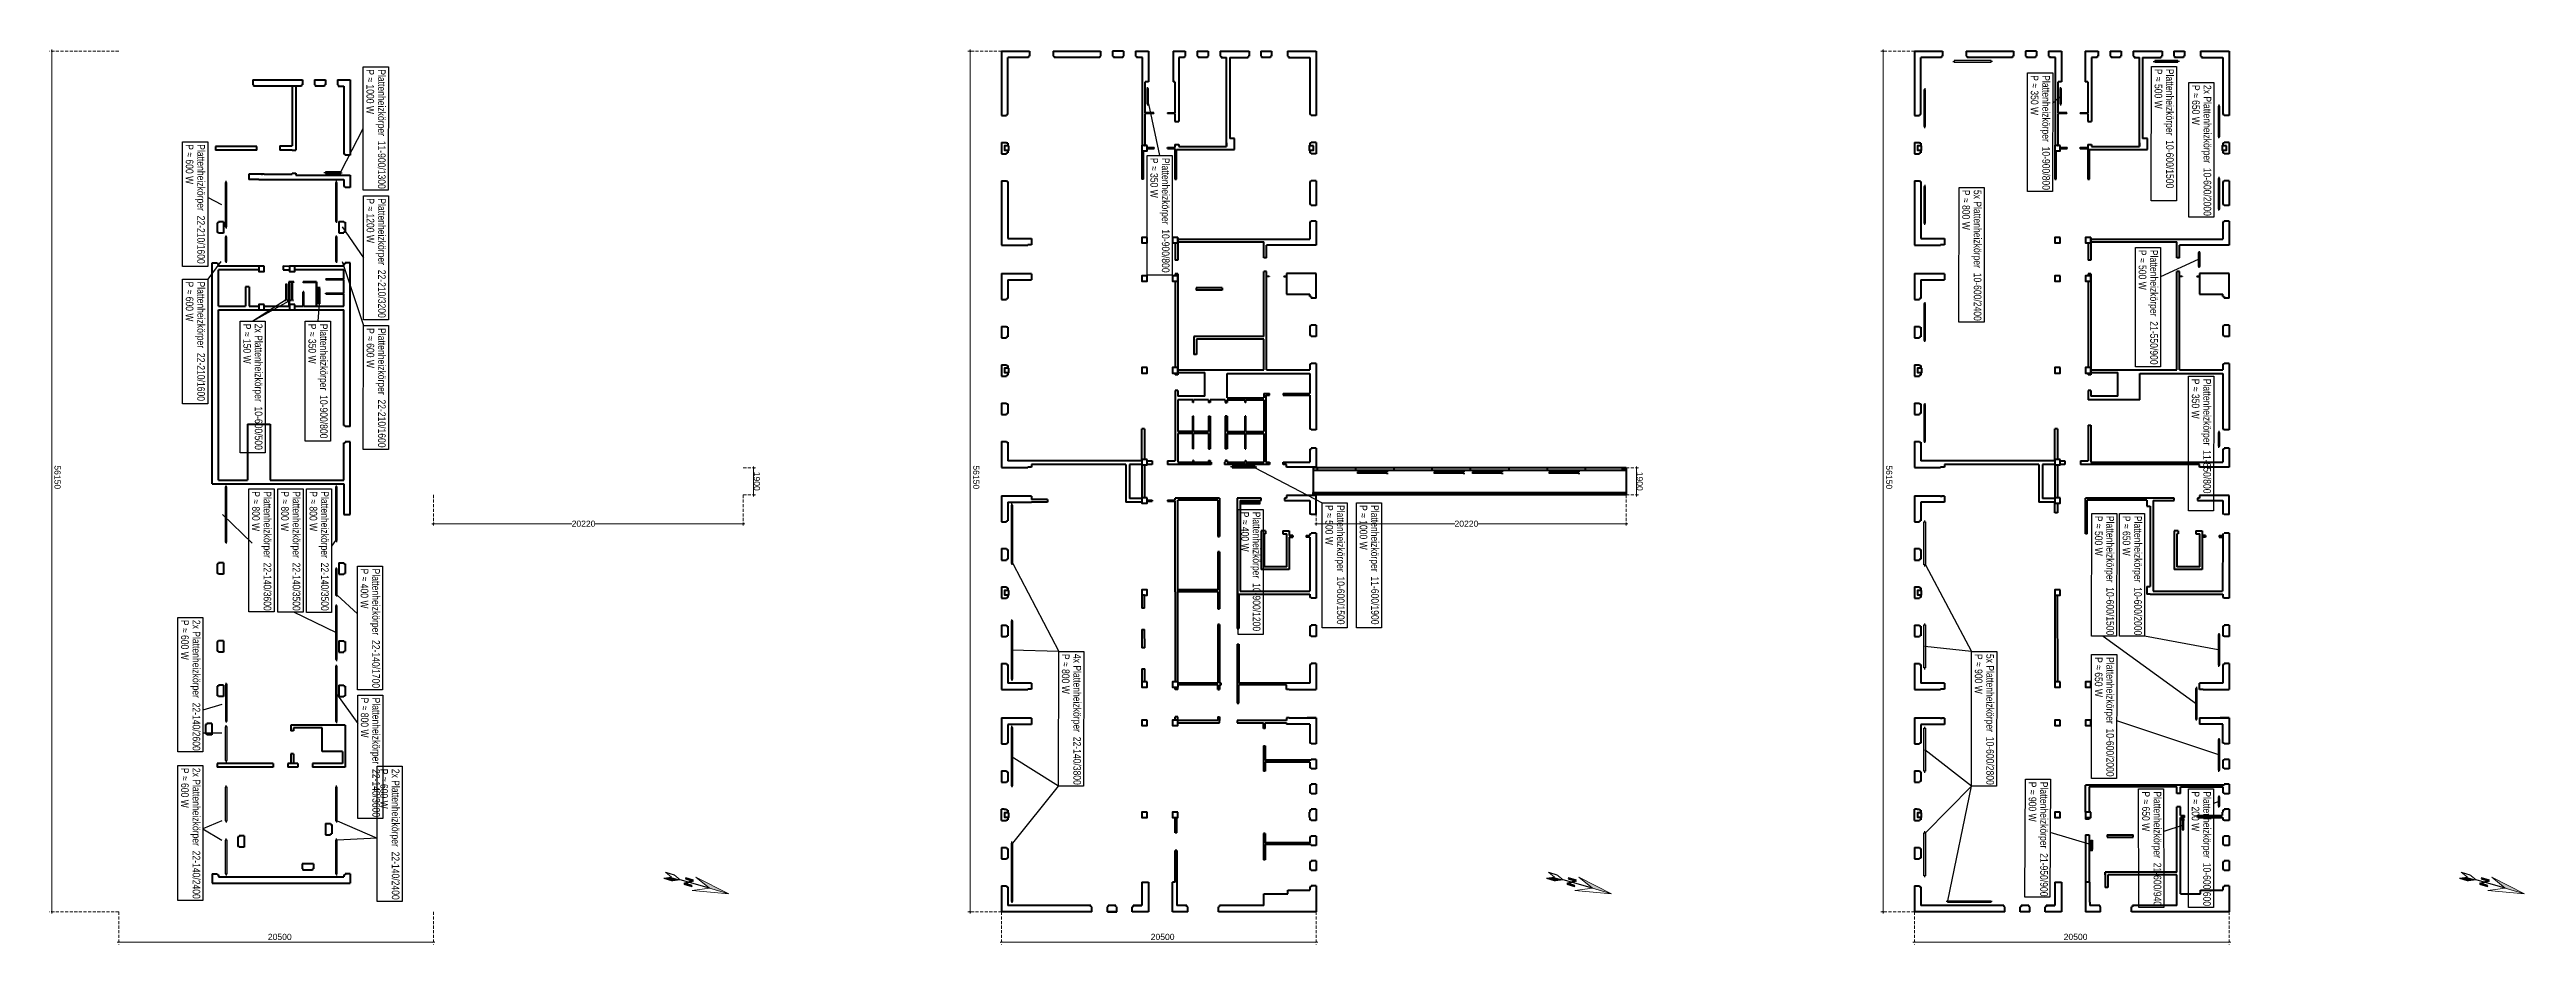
# Model space of a CAD drawing. Header units: millimetres. Extents: x -1616060 to -1327748, y -2178952 to -1799995.
# Drawn here: x -1552059 to -1390440, y -1973535 to -1915159 of the extents above; entities that cross this region are included whole.
import ezdxf

# ---------------------------------------------------------------- set-up
doc = ezdxf.new("R2010")
doc.units = ezdxf.units.MM
doc.header["$LTSCALE"] = 100
doc.header["$MEASUREMENT"] = 0
doc.linetypes.add('ACISOTGL', pattern=[3, 2, -1])
doc.layers.get('0').update_dxf_attribs({"lineweight": 13, "plot": 0})
doc.layers.get('Defpoints').update_dxf_attribs({"lineweight": 13})
for name, color, linetype, lineweight in [('A0_Grundriß', 7, 'Continuous', 40), ('Heiz Wasser +50 -Heizkörper Rücklauff', 241, 'Continuous', 30), ('Heiz Wasser +60 -Heizkörper Vorlauf', 6, 'Continuous', 30)]:
    doc.layers.add(name, color=color, linetype=linetype, lineweight=lineweight)
doc.layers.add('Nord-Pfeil', color=7, linetype='Continuous')
doc.styles.add('ARIAL', font='arial.ttf')
doc.styles.get("Standard").update_dxf_attribs({"font": 'cour.ttf', "width": 0.8})
doc.dimstyles.new('CT Mondelez', dxfattribs={"dimtxt": 400, "dimasz": 120, "dimexe": 150, "dimexo": 0, "dimgap": 0, "dimtad": 1, "dimdec": 0, "dimtxsty": 'ARIAL', "dimblk": 'ARCHTICK', "dimcen": 250, "dimdle": 100, "dimclrd": 7, "dimclre": 7, "dimclrt": 7, "dimadec": 1, "dimazin": 3, "dimtfac": 1, "dimtdec": 0, "dimtmove": 2, "dimatfit": 3, "dimldrblk": 'ARCHTICK', "dimfxl": 10000, "dimfxlon": 1, "dimtolj": 2, "dimlwd": 15, "dimlwe": 9})

msp = doc.modelspace()

# ---------------------------------------------------------------- texts
at = {"layer": 'Heiz Wasser +60 -Heizkörper Vorlauf', "char_height": 500, "attachment_point": 1, "rotation": 270}
for s, width, heights, insert in [('{\\fArial|b0|i0|c238|p34;P ≈ 1000 W}', 10440.864, [1202.6], (-1530880.6, -1916448.6)), ('{\\fArial|b0|i0|c238|p34;Plattenheizkörper  11-900/1300}', 12187.822, [1092.1], (-1530130.6, -1916448.6)), ('{\\fArial|b0|i0|c238|p34;P ≈ 500 W}', 10440.864, [1202.6], (-1414205.5, -1916415.6)), ('{\\fArial|b0|i0|c238|p34;Plattenheizkörper  10-600/1500}', 12187.822, [1092.1], (-1413455.5, -1916415.6)), ('{\\fArial|b0|i0|c238|p34;P ≈ 350 W}', 10440.864, [1202.6], (-1422282.8, -1916832)), ('{\\fArial|b0|i0|c238|p34;Plattenheizkörper  10-900/800}', 12187.822, [1092.1], (-1421532.8, -1916832)), ('{\\fArial|b0|i0|c238|p34;P ≈ 650 W}', 10440.864, [1202.6], (-1411759.6, -1917468.7)), ('{\\fArial|b0|i0|c238|p34;2x Plattenheizkörper  10-600/2000}', 12187.822, [1092.1], (-1411009.6, -1917468.7)), ('{\\fArial|b0|i0|c238|p34;P ≈ 600 W}', 10440.864, [1202.6], (-1542669.1, -1921334.1)), ('{\\fArial|b0|i0|c238|p34;Plattenheizkörper  22-210/1600}', 12187.822, [1092.1], (-1541919.1, -1921334.1)), ('{\\fArial|b0|i0|c238|p34;P ≈ 350 W}', 10440.864, [1202.6], (-1479729.7, -1922224.9)), ('{\\fArial|b0|i0|c238|p34;Plattenheizkörper  10-900/800}', 12187.822, [1092.1], (-1478979.7, -1922224.9)), ('{\\fArial|b0|i0|c238|p34;P ≈ 800 W}', 10440.864, [1202.6], (-1426753.5, -1924314.2)), ('{\\fArial|b0|i0|c238|p34;5x Plattenheizkörper  10-600/2400}', 12187.822, [1092.1], (-1426003.5, -1924314.2)), ('{\\fArial|b0|i0|c238|p34;P ≈ 1200 W}', 10440.864, [1202.6], (-1530872.7, -1924863.5)), ('{\\fArial|b0|i0|c238|p34;Plattenheizkörper  22-210/3200}', 12187.822, [1092.1], (-1530122.7, -1924863.5)), ('{\\fArial|b0|i0|c238|p34;P ≈ 500 W}', 10440.864, [1202.6], (-1415242.8, -1928224.8)), ('{\\fArial|b0|i0|c238|p34;Plattenheizkörper  21-550/900}', 12187.822, [1092.1], (-1414492.8, -1928224.8)), ('{\\fArial|b0|i0|c238|p34;P ≈ 600 W}', 10440.864, [1202.6], (-1542669.1, -1930290.2)), ('{\\fArial|b0|i0|c238|p34;Plattenheizkörper  22-210/1600}', 12187.822, [1092.1], (-1541919.1, -1930290.2)), ('{\\fArial|b0|i0|c238|p34;P ≈ 150 W}', 10440.864, [1202.6], (-1538914.9, -1933042.9)), ('{\\fArial|b0|i0|c238|p34;2x Plattenheizkörper  10-600/500}', 12187.822, [1092.1], (-1538164.9, -1933042.9)), ('{\\fArial|b0|i0|c238|p34;P ≈ 350 W}', 10440.864, [1202.6], (-1534663.6, -1933042.9)), ('{\\fArial|b0|i0|c238|p34;Plattenheizkörper  10-900/800}', 12187.822, [1092.1], (-1533913.6, -1933042.9)), ('{\\fArial|b0|i0|c238|p34;P ≈ 600 W}', 10440.864, [1202.6], (-1530872.7, -1933327.4)), ('{\\fArial|b0|i0|c238|p34;P ≈ 350 W}', 10440.864, [1202.6], (-1411776.7, -1936633.4)), ('{\\fArial|b0|i0|c238|p34;Plattenheizkörper  11-850/800}', 12187.822, [1092.1], (-1411026.7, -1936633.4)), ('{\\fArial|b0|i0|c238|p34;P ≈ 800 W}', 10440.864, [1202.6], (-1538338.8, -1943972.5)), ('{\\fArial|b0|i0|c238|p34;Plattenheizkörper  22-140/3600}', 12187.822, [1092.1], (-1537588.8, -1943972.5)), ('{\\fArial|b0|i0|c238|p34;P ≈ 800 W}', 10440.864, [1202.6], (-1536446, -1943972.5)), ('{\\fArial|b0|i0|c238|p34;Plattenheizkörper  22-140/3500}', 12187.822, [1092.1], (-1535696, -1943972.5)), ('{\\fArial|b0|i0|c238|p34;P ≈ 800 W}', 10440.864, [1202.6], (-1534593.8, -1943972.5)), ('{\\fArial|b0|i0|c238|p34;Plattenheizkörper  22-140/3500}', 12187.822, [1092.1], (-1533843.8, -1943972.5)), ('{\\fArial|b0|i0|c238|p34;P ≈ 400 W}', 10440.864, [1202.6], (-1473797.2, -1945304)), ('{\\fArial|b0|i0|c238|p34;Plattenheizkörper  10-900/1200}', 12187.822, [1092.1], (-1473047.2, -1945304)), ('{\\fArial|b0|i0|c238|p34;P ≈ 500 W}', 10440.864, [1202.6], (-1468308.1, -1944870.5)), ('{\\fArial|b0|i0|c238|p34;Plattenheizkörper  10-600/1500}', 12187.822, [1092.1], (-1467558.1, -1944870.5)), ('{\\fArial|b0|i0|c238|p34;P ≈ 1000 W}', 10440.864, [1202.6], (-1466073.4, -1944870.5)), ('{\\fArial|b0|i0|c238|p34;Plattenheizkörper  11-600/1900}', 12187.822, [1092.1], (-1465323.4, -1944870.5)), ('{\\fArial|b0|i0|c238|p34;P ≈ 500 W}', 10440.864, [1202.6], (-1418101.8, -1945575.5)), ('{\\fArial|b0|i0|c238|p34;Plattenheizkörper  10-600/1500}', 12187.822, [1092.1], (-1417351.8, -1945575.5)), ('{\\fArial|b0|i0|c238|p34;P ≈ 650 W}', 10440.864, [1202.6], (-1416286.7, -1945575.4)), ('{\\fArial|b0|i0|c238|p34;Plattenheizkörper  10-600/2000}', 12187.822, [1092.1], (-1415536.7, -1945575.4)), ('{\\fArial|b0|i0|c238|p34;P ≈ 400 W}', 10440.864, [1202.6], (-1531255.3, -1949015.9)), ('{\\fArial|b0|i0|c238|p34;Plattenheizkörper  22-140/1700}', 12187.822, [1092.1], (-1530505.3, -1949015.9)), ('{\\fArial|b0|i0|c238|p34;P ≈ 600 W}', 10440.864, [1202.6], (-1542974.9, -1952361.5)), ('{\\fArial|b0|i0|c238|p34;2x Plattenheizkörper  22-140/2600}', 12187.822, [1092.1], (-1542224.9, -1952361.5)), ('{\\fArial|b0|i0|c238|p34;P ≈ 800 W}', 10440.864, [1202.6], (-1485503.8, -1954582.7)), ('{\\fArial|b0|i0|c238|p34;4x Plattenheizkörper  22-140/3800}', 12187.822, [1092.1], (-1484753.8, -1954582.7)), ('{\\fArial|b0|i0|c238|p34;P ≈ 900 W}', 10440.864, [1202.6], (-1425934.7, -1954582.7)), ('{\\fArial|b0|i0|c238|p34;5x Plattenheizkörper  10-600/2800}', 12187.822, [1092.1], (-1425184.7, -1954582.7)), ('{\\fArial|b0|i0|c238|p34;P ≈ 650 W}', 10440.864, [1202.6], (-1418103.4, -1954790.4)), ('{\\fArial|b0|i0|c238|p34;Plattenheizkörper  10-600/2000}', 12187.822, [1092.1], (-1417353.4, -1954790.4)), ('{\\fArial|b0|i0|c238|p34;P ≈ 800 W}', 10440.864, [1202.6], (-1531244.7, -1957432.5)), ('{\\fArial|b0|i0|c238|p34;Plattenheizkörper  22-140/3600}', 12187.822, [1092.1], (-1530494.7, -1957432.5)), ('{\\fArial|b0|i0|c238|p34;2x Plattenheizkörper  22-140/2400}', 12187.822, [1092.1], (-1542224.9, -1962016.1)), ('{\\fArial|b0|i0|c238|p34;P ≈ 600 W}', 10440.864, [1202.6], (-1542974.9, -1962016.1)), ('{\\fArial|b0|i0|c238|p34;P ≈ 600 W}', 10440.864, [1202.6], (-1529975.3, -1962075.7)), ('{\\fArial|b0|i0|c238|p34;2x Plattenheizkörper  22-140/2400}', 12187.822, [1092.1], (-1529225.3, -1962075.7)), ('{\\fArial|b0|i0|c238|p34;P ≈ 900 W}', 10440.864, [1202.6], (-1422419.5, -1962922.1)), ('{\\fArial|b0|i0|c238|p34;Plattenheizkörper  21-950/900}', 12187.822, [1092.1], (-1421669.5, -1962922.1)), ('{\\fArial|b0|i0|c238|p34;P ≈ 650 W}', 10440.864, [1202.6], (-1415017.3, -1963547.1)), ('{\\fArial|b0|i0|c238|p34;Plattenheizkörper  21-600/940}', 12187.822, [1092.1], (-1414267.3, -1963547.1)), ('{\\fArial|b0|i0|c238|p34;P ≈ 200 W}', 10440.864, [1202.6], (-1411783.1, -1963547.1)), ('{\\fArial|b0|i0|c238|p34;Plattenheizkörper  10-600/600}', 12187.822, [1092.1], (-1411033.1, -1963547.1))]:
    msp.add_mtext_dynamic_manual_height_columns(s, width=width, gutter_width=12.5, heights=heights, dxfattribs=dict(at, insert=insert))
at = {"layer": 'Heiz Wasser +60 -Heizkörper Vorlauf'}
note = msp.add_mtext_dynamic_manual_height_columns('{\\fArial|b0|i0|c238|p34;Plattenheizkörper  22-210/1600\\P}', width=12187.822, gutter_width=12.5, heights=[1092.1, 0], dxfattribs=dict(at, insert=(-1530122.7, -1933327.4), char_height=500, attachment_point=1, rotation=270))

# ---------------------------------------------------------------- blocks, each defined once
blk = doc.blocks.new('_ArchTick')
at = {"color": 0, "linetype": 'ByBlock', "const_width": 0.15}
blk.add_lwpolyline([(-0.5, -0.5), (0.5, 0.5)], dxfattribs=at)
blk = doc.blocks.new('*D138')
at = {"layer": 'A0_Grundriß', "color": 7, "linetype": 'Continuous', "lineweight": 15, "transparency": 16777216}
blk.add_line((-1551909, -1915159), (-1551909, -1971509), dxfattribs=at)
at = {"layer": 'A0_Grundriß', "color": 7, "linetype": 'ACISOTGL', "lineweight": 9, "transparency": 16777216}
for p, q in [((-1547544, -1915259), (-1552059, -1915259)), ((-1547544, -1971409), (-1552059, -1971409))]:
    blk.add_line(p, q, dxfattribs=at)
at = {"layer": 'Defpoints', "color": 0, "transparency": 16777216}
for p in [(-1547544, -1915259), (-1551909, -1971409), (-1547544, -1971409)]:
    blk.add_point(p, dxfattribs=at)
at = {"layer": 'A0_Grundriß', "color": 7, "lineweight": 15, "transparency": 16777216, "xscale": 120, "yscale": 120, "zscale": 120}
for p, rotation in [((-1551909, -1915259), 90), ((-1551909, -1971409), 270)]:
    blk.add_blockref('_ArchTick', p, dxfattribs=dict(at, rotation=rotation))
at = {"layer": 'A0_Grundriß', "color": 7, "transparency": 16777216, "insert": (-1551540, -1943060), "char_height": 400, "attachment_point": 5, "rotation": 270, "style": 'ARIAL'}
blk.add_mtext('\\A2;56150', dxfattribs=at)
blk = doc.blocks.new('*D141')
at = {"layer": 'A0_Grundriß', "color": 7, "linetype": 'ACISOTGL', "lineweight": 9, "transparency": 16777216}
for p, q in [((-1547544, -1971409), (-1547544, -1973535)), ((-1527009, -1971409), (-1527009, -1973535))]:
    blk.add_line(p, q, dxfattribs=at)
at = {"layer": 'A0_Grundriß', "color": 7, "linetype": 'Continuous', "lineweight": 15, "transparency": 16777216}
blk.add_line((-1526909, -1973385), (-1547644, -1973385), dxfattribs=at)
at = {"layer": 'Defpoints', "color": 0, "transparency": 16777216}
for p in [(-1547544, -1971409), (-1527009, -1971409), (-1547544, -1973385)]:
    blk.add_point(p, dxfattribs=at)
at = {"layer": 'A0_Grundriß', "color": 7, "lineweight": 15, "transparency": 16777216, "xscale": 120, "yscale": 120, "zscale": 120, "rotation": 180}
blk.add_blockref('_ArchTick', (-1547544, -1973385), dxfattribs=at)
at = {"layer": 'A0_Grundriß', "color": 7, "lineweight": 15, "transparency": 16777216, "xscale": 120, "yscale": 120, "zscale": 120}
blk.add_blockref('_ArchTick', (-1527009, -1973385), dxfattribs=at)
at = {"layer": 'A0_Grundriß', "color": 7, "transparency": 16777216, "insert": (-1537036, -1973044), "char_height": 400, "attachment_point": 5, "style": 'ARIAL'}
blk.add_mtext('\\A2;20500', dxfattribs=at)
blk = doc.blocks.new('Nord-Pfeil 05')
for points in [[(-7207, -37964), (6, -20987), (0, 0)], [(-2248, -41214), (-3442, -39421), (-3440, -47995), (-2246, -47995)], [(-2248, -39421), (-2248, -41214), (2271, -47994), (2271, -46201)], [(2271, -46201), (3465, -47993), (3463, -39419), (2269, -39420)], [(3232, -60537), (14, -52974), (17, -62385), (3234, -69948)]]:
    blk.add_hatch(color=256).paths.add_polyline_path(points)
at = {"linetype": 'Continuous', "lineweight": 20, "ltscale": 0.039687}
for p, q in [((0, 0), (-7207, -37964)), ((0, 0), (6, -20987)), ((7227, -37960), (0, 0)), ((-7207, -37964), (6, -20987)), ((6, -20987), (7227, -37960)), ((-3200, -60538), (14, -52974)), ((-3197, -69950), (17, -62385)), ((14, -52974), (3232, -60537)), ((17, -62385), (3234, -69948))]:
    blk.add_line(p, q, dxfattribs=at)
for p, q in [((6, -20987), (14, -52974)), ((-3197, -69950), (-3200, -60538)), ((3234, -69948), (3232, -60537))]:
    blk.add_line(p, q)
for points in [[(-3440, -47995), (-2246, -47995), (-2248, -41214), (-3442, -39421)], [(2271, -46201), (3465, -47993), (3463, -39419), (2269, -39420)]]:
    blk.add_lwpolyline(points, close=True)
blk.add_lwpolyline([(-2248, -39421), (2271, -46201), (2271, -47994), (-2248, -41214), (-2248, -39421)])
blk = doc.blocks.new('*D145')
at = {"layer": 'A0_Grundriß', "color": 7, "linetype": 'ACISOTGL', "lineweight": 9, "transparency": 16777216}
for p, q in [((-1527009, -1944214), (-1527009, -1946240)), ((-1506789, -1944214), (-1506789, -1946240))]:
    blk.add_line(p, q, dxfattribs=at)
at = {"layer": 'A0_Grundriß', "color": 7, "linetype": 'Continuous', "lineweight": 15, "transparency": 16777216}
for p, q in [((-1527109, -1946090), (-1517969, -1946090)), ((-1506689, -1946090), (-1516458, -1946090))]:
    blk.add_line(p, q, dxfattribs=at)
at = {"layer": 'Defpoints', "color": 0, "transparency": 16777216}
for p in [(-1527009, -1944214), (-1506789, -1944214), (-1527009, -1946090)]:
    blk.add_point(p, dxfattribs=at)
at = {"layer": 'A0_Grundriß', "color": 7, "lineweight": 15, "transparency": 16777216, "xscale": 120, "yscale": 120, "zscale": 120, "rotation": 180}
blk.add_blockref('_ArchTick', (-1527009, -1946090), dxfattribs=at)
at = {"layer": 'A0_Grundriß', "color": 7, "lineweight": 15, "transparency": 16777216, "xscale": 120, "yscale": 120, "zscale": 120}
blk.add_blockref('_ArchTick', (-1506789, -1946090), dxfattribs=at)
at = {"layer": 'A0_Grundriß', "color": 7, "transparency": 16777216, "insert": (-1517214, -1946090), "char_height": 400, "attachment_point": 5, "style": 'ARIAL'}
blk.add_mtext('\\A2;20220', dxfattribs=at)
blk = doc.blocks.new('*D146')
at = {"layer": 'A0_Grundriß', "color": 7, "linetype": 'ACISOTGL', "lineweight": 9, "transparency": 16777216}
for p, q in [((-1506789, -1942454), (-1505972, -1942454)), ((-1506789, -1944214), (-1505972, -1944214))]:
    blk.add_line(p, q, dxfattribs=at)
at = {"layer": 'A0_Grundriß', "color": 7, "linetype": 'Continuous', "lineweight": 15, "transparency": 16777216}
blk.add_line((-1506122, -1942354), (-1506122, -1944314), dxfattribs=at)
at = {"layer": 'Defpoints', "color": 0, "transparency": 16777216}
for p in [(-1506789, -1942454), (-1506789, -1944214), (-1506122, -1944214)]:
    blk.add_point(p, dxfattribs=at)
at = {"layer": 'A0_Grundriß', "color": 7, "lineweight": 15, "transparency": 16777216, "xscale": 120, "yscale": 120, "zscale": 120}
for p, rotation in [((-1506122, -1942454), 90), ((-1506122, -1944214), 270)]:
    blk.add_blockref('_ArchTick', p, dxfattribs=dict(at, rotation=rotation))
at = {"layer": 'A0_Grundriß', "color": 7, "transparency": 16777216, "insert": (-1505906, -1943320), "char_height": 400, "attachment_point": 5, "rotation": 270, "style": 'ARIAL'}
blk.add_mtext('\\A2;1900', dxfattribs=at)
blk = doc.blocks.new('*D137')
at = {"layer": 'A0_Grundriß', "color": 7, "linetype": 'Continuous', "lineweight": 15, "transparency": 16777216}
blk.add_line((-1491991, -1915159), (-1491991, -1971509), dxfattribs=at)
at = {"layer": 'A0_Grundriß', "color": 7, "linetype": 'ACISOTGL', "lineweight": 9, "transparency": 16777216}
for p, q in [((-1489938, -1915259), (-1492141, -1915259)), ((-1489938, -1971409), (-1492141, -1971409))]:
    blk.add_line(p, q, dxfattribs=at)
at = {"layer": 'Defpoints', "color": 0, "transparency": 16777216}
for p in [(-1489938, -1915259), (-1491991, -1971409), (-1489938, -1971409)]:
    blk.add_point(p, dxfattribs=at)
at = {"layer": 'A0_Grundriß', "color": 7, "lineweight": 15, "transparency": 16777216, "xscale": 120, "yscale": 120, "zscale": 120}
for p, rotation in [((-1491991, -1915259), 90), ((-1491991, -1971409), 270)]:
    blk.add_blockref('_ArchTick', p, dxfattribs=dict(at, rotation=rotation))
at = {"layer": 'A0_Grundriß', "color": 7, "transparency": 16777216, "insert": (-1491596, -1943060), "char_height": 400, "attachment_point": 5, "rotation": 270, "style": 'ARIAL'}
blk.add_mtext('\\A2;56150', dxfattribs=at)
blk = doc.blocks.new('*D140')
at = {"layer": 'A0_Grundriß', "color": 7, "linetype": 'ACISOTGL', "lineweight": 9, "transparency": 16777216}
for p, q in [((-1489938, -1971409), (-1489938, -1973535)), ((-1469403, -1971409), (-1469403, -1973535))]:
    blk.add_line(p, q, dxfattribs=at)
at = {"layer": 'A0_Grundriß', "color": 7, "linetype": 'Continuous', "lineweight": 15, "transparency": 16777216}
blk.add_line((-1469303, -1973385), (-1490038, -1973385), dxfattribs=at)
at = {"layer": 'Defpoints', "color": 0, "transparency": 16777216}
for p in [(-1489938, -1971409), (-1469403, -1971409), (-1489938, -1973385)]:
    blk.add_point(p, dxfattribs=at)
at = {"layer": 'A0_Grundriß', "color": 7, "lineweight": 15, "transparency": 16777216, "xscale": 120, "yscale": 120, "zscale": 120, "rotation": 180}
blk.add_blockref('_ArchTick', (-1489938, -1973385), dxfattribs=at)
at = {"layer": 'A0_Grundriß', "color": 7, "lineweight": 15, "transparency": 16777216, "xscale": 120, "yscale": 120, "zscale": 120}
blk.add_blockref('_ArchTick', (-1469403, -1973385), dxfattribs=at)
at = {"layer": 'A0_Grundriß', "color": 7, "transparency": 16777216, "insert": (-1479430, -1973044), "char_height": 400, "attachment_point": 5, "style": 'ARIAL'}
blk.add_mtext('\\A2;20500', dxfattribs=at)
blk = doc.blocks.new('*D144')
at = {"layer": 'A0_Grundriß', "color": 7, "linetype": 'ACISOTGL', "lineweight": 9, "transparency": 16777216}
for p, q in [((-1469403, -1944214), (-1469403, -1946240)), ((-1449183, -1944214), (-1449183, -1946240))]:
    blk.add_line(p, q, dxfattribs=at)
at = {"layer": 'A0_Grundriß', "color": 7, "linetype": 'Continuous', "lineweight": 15, "transparency": 16777216}
for p, q in [((-1469503, -1946090), (-1460363, -1946090)), ((-1449083, -1946090), (-1458852, -1946090))]:
    blk.add_line(p, q, dxfattribs=at)
at = {"layer": 'Defpoints', "color": 0, "transparency": 16777216}
for p in [(-1469403, -1944214), (-1449183, -1944214), (-1469403, -1946090)]:
    blk.add_point(p, dxfattribs=at)
at = {"layer": 'A0_Grundriß', "color": 7, "lineweight": 15, "transparency": 16777216, "xscale": 120, "yscale": 120, "zscale": 120, "rotation": 180}
blk.add_blockref('_ArchTick', (-1469403, -1946090), dxfattribs=at)
at = {"layer": 'A0_Grundriß', "color": 7, "lineweight": 15, "transparency": 16777216, "xscale": 120, "yscale": 120, "zscale": 120}
blk.add_blockref('_ArchTick', (-1449183, -1946090), dxfattribs=at)
at = {"layer": 'A0_Grundriß', "color": 7, "transparency": 16777216, "insert": (-1459607, -1946090), "char_height": 400, "attachment_point": 5, "style": 'ARIAL'}
blk.add_mtext('\\A2;20220', dxfattribs=at)
blk = doc.blocks.new('*D147')
at = {"layer": 'A0_Grundriß', "color": 7, "linetype": 'ACISOTGL', "lineweight": 9, "transparency": 16777216}
for p, q in [((-1449183, -1942454), (-1448366, -1942454)), ((-1449183, -1944214), (-1448366, -1944214))]:
    blk.add_line(p, q, dxfattribs=at)
at = {"layer": 'A0_Grundriß', "color": 7, "linetype": 'Continuous', "lineweight": 15, "transparency": 16777216}
blk.add_line((-1448516, -1942354), (-1448516, -1944314), dxfattribs=at)
at = {"layer": 'Defpoints', "color": 0, "transparency": 16777216}
for p in [(-1449183, -1942454), (-1449183, -1944214), (-1448516, -1944214)]:
    blk.add_point(p, dxfattribs=at)
at = {"layer": 'A0_Grundriß', "color": 7, "lineweight": 15, "transparency": 16777216, "xscale": 120, "yscale": 120, "zscale": 120}
for p, rotation in [((-1448516, -1942454), 90), ((-1448516, -1944214), 270)]:
    blk.add_blockref('_ArchTick', p, dxfattribs=dict(at, rotation=rotation))
at = {"layer": 'A0_Grundriß', "color": 7, "transparency": 16777216, "insert": (-1448300, -1943320), "char_height": 400, "attachment_point": 5, "rotation": 270, "style": 'ARIAL'}
blk.add_mtext('\\A2;1900', dxfattribs=at)
blk = doc.blocks.new('*D136')
at = {"layer": 'A0_Grundriß', "color": 7, "linetype": 'Continuous', "lineweight": 15, "transparency": 16777216}
blk.add_line((-1432422, -1915159), (-1432422, -1971509), dxfattribs=at)
at = {"layer": 'A0_Grundriß', "color": 7, "linetype": 'ACISOTGL', "lineweight": 9, "transparency": 16777216}
for p, q in [((-1430369, -1915259), (-1432572, -1915259)), ((-1430369, -1971409), (-1432572, -1971409))]:
    blk.add_line(p, q, dxfattribs=at)
at = {"layer": 'Defpoints', "color": 0, "transparency": 16777216}
for p in [(-1430369, -1915259), (-1432422, -1971409), (-1430369, -1971409)]:
    blk.add_point(p, dxfattribs=at)
at = {"layer": 'A0_Grundriß', "color": 7, "lineweight": 15, "transparency": 16777216, "xscale": 120, "yscale": 120, "zscale": 120}
for p, rotation in [((-1432422, -1915259), 90), ((-1432422, -1971409), 270)]:
    blk.add_blockref('_ArchTick', p, dxfattribs=dict(at, rotation=rotation))
at = {"layer": 'A0_Grundriß', "color": 7, "transparency": 16777216, "insert": (-1432027, -1943060), "char_height": 400, "attachment_point": 5, "rotation": 270, "style": 'ARIAL'}
blk.add_mtext('\\A2;56150', dxfattribs=at)
blk = doc.blocks.new('*D139')
at = {"layer": 'A0_Grundriß', "color": 7, "linetype": 'ACISOTGL', "lineweight": 9, "transparency": 16777216}
for p, q in [((-1430369, -1971409), (-1430369, -1973535)), ((-1409834, -1971409), (-1409834, -1973535))]:
    blk.add_line(p, q, dxfattribs=at)
at = {"layer": 'A0_Grundriß', "color": 7, "linetype": 'Continuous', "lineweight": 15, "transparency": 16777216}
blk.add_line((-1409734, -1973385), (-1430469, -1973385), dxfattribs=at)
at = {"layer": 'Defpoints', "color": 0, "transparency": 16777216}
for p in [(-1430369, -1971409), (-1409834, -1971409), (-1430369, -1973385)]:
    blk.add_point(p, dxfattribs=at)
at = {"layer": 'A0_Grundriß', "color": 7, "lineweight": 15, "transparency": 16777216, "xscale": 120, "yscale": 120, "zscale": 120, "rotation": 180}
blk.add_blockref('_ArchTick', (-1430369, -1973385), dxfattribs=at)
at = {"layer": 'A0_Grundriß', "color": 7, "lineweight": 15, "transparency": 16777216, "xscale": 120, "yscale": 120, "zscale": 120}
blk.add_blockref('_ArchTick', (-1409834, -1973385), dxfattribs=at)
at = {"layer": 'A0_Grundriß', "color": 7, "transparency": 16777216, "insert": (-1419861, -1973044), "char_height": 400, "attachment_point": 5, "style": 'ARIAL'}
blk.add_mtext('\\A2;20500', dxfattribs=at)

# ---------------------------------------------------------------- dimensions: what is measured, and where the dimension line sits
at = {"layer": 'A0_Grundriß'}
for base, p1, p2, picture, middle in [((-1551908.8, -1971408.6), (-1547544.4, -1915258.6), (-1547544.4, -1971408.6), '*D138', (-1551539.8, -1943060.4)), ((-1491990.6, -1971408.6), (-1489937.9, -1915258.6), (-1489937.9, -1971408.6), '*D137', (-1491595.9, -1943060.4)), ((-1432421.5, -1971408.6), (-1430368.8, -1915258.6), (-1430368.8, -1971408.6), '*D136', (-1432026.8, -1943060.4))]:
    dim = msp.add_linear_dim(base=base, p1=p1, p2=p2, angle=270, dimstyle='CT Mondelez', dxfattribs=at)
    dim.commit()
    dim.dimension.update_dxf_attribs({"geometry": picture, "text_midpoint": middle, "dimtype": 160})
for base, p1, p2, picture, middle in [((-1506122.4, -1944213.6), (-1506789.4, -1942453.6), (-1506789.4, -1944213.6), '*D146', (-1505906.1, -1943320)), ((-1448516, -1944213.6), (-1449182.9, -1942453.6), (-1449182.9, -1944213.6), '*D147', (-1448299.7, -1943320))]:
    dim = msp.add_linear_dim(base=base, p1=p1, p2=p2, angle=270, text='1900', dimstyle='CT Mondelez', dxfattribs=at)
    dim.commit()
    dim.dimension.update_dxf_attribs({"geometry": picture, "text_midpoint": middle, "dimtype": 160})
for base, p1, p2, picture, middle in [((-1527009.4, -1946089.8), (-1506789.4, -1944213.6), (-1527009.4, -1944213.6), '*D145', (-1517213.6, -1946089.8)), ((-1469402.9, -1946089.8), (-1449182.9, -1944213.6), (-1469402.9, -1944213.6), '*D144', (-1459607.2, -1946089.8))]:
    dim = msp.add_linear_dim(base=base, p1=p1, p2=p2, dimstyle='CT Mondelez', dxfattribs=at)
    dim.commit()
    dim.dimension.update_dxf_attribs({"geometry": picture, "text_midpoint": middle, "dimtype": 160})
for base, p1, p2, picture, middle in [((-1547544.4, -1973384.8), (-1527009.4, -1971408.6), (-1547544.4, -1971408.6), '*D141', (-1537036.3, -1973044.2)), ((-1489937.9, -1973384.8), (-1469402.9, -1971408.6), (-1489937.9, -1971408.6), '*D140', (-1479429.9, -1973044.2)), ((-1430368.8, -1973384.8), (-1409833.8, -1971408.6), (-1430368.8, -1971408.6), '*D139', (-1419860.7, -1973044.2))]:
    dim = msp.add_linear_dim(base=base, p1=p1, p2=p2, text='20500', dimstyle='CT Mondelez', dxfattribs=at)
    dim.commit()
    dim.dimension.update_dxf_attribs({"geometry": picture, "text_midpoint": middle, "dimtype": 160})

# ---------------------------------------------------------------- hatches: boundary and pattern name
at = {"layer": 'Heiz Wasser +60 -Heizkörper Vorlauf'}
h = msp.add_hatch(color=256, dxfattribs=at)
h.dxf.hatch_style = 1
h.paths.add_polyline_path([(-1425373.8, -1915983.6), (-1425373.8, -1915873.6), (-1427773.8, -1915873.6), (-1427773.8, -1915983.6)])
h = msp.add_hatch(color=256, dxfattribs=at)
h.dxf.hatch_style = 1
h.paths.add_polyline_path([(-1413189.5, -1915983.6), (-1413189.5, -1915873.6), (-1414689.5, -1915873.6), (-1414689.5, -1915983.6)])
h = msp.add_hatch(color=256, dxfattribs=at)
h.dxf.hatch_style = 1
h.paths.add_polyline_path([(-1480352.9, -1917708.8), (-1480462.9, -1917708.8), (-1480462.9, -1918708.8), (-1480352.9, -1918708.8)])
h = msp.add_hatch(color=256, dxfattribs=at)
h.dxf.hatch_style = 1
h.paths.add_polyline_path([(-1429643.8, -1917780.5), (-1429753.8, -1917780.5), (-1429753.8, -1920180.5), (-1429643.8, -1920180.5)])
h = msp.add_hatch(color=256, dxfattribs=at)
h.dxf.hatch_style = 1
h.paths.add_polyline_path([(-1420783.8, -1917708.8), (-1420893.8, -1917708.8), (-1420893.8, -1918708.8), (-1420783.8, -1918708.8)])
h = msp.add_hatch(color=256, dxfattribs=at)
h.dxf.hatch_style = 1
h.paths.add_polyline_path([(-1410558.8, -1920842.5), (-1410448.8, -1920842.5), (-1410448.8, -1918842.5), (-1410558.8, -1918842.5)])
h = msp.add_hatch(color=256, dxfattribs=at)
h.dxf.hatch_style = 1
h.paths.add_polyline_path([(-1533059.4, -1923253.6), (-1533059.4, -1923143.6), (-1534059.4, -1923143.6), (-1534059.4, -1923253.6)])
h = msp.add_hatch(color=256, dxfattribs=at)
h.dxf.hatch_style = 1
h.paths.add_polyline_path([(-1540489.4, -1923828.6), (-1540599.4, -1923828.6), (-1540599.4, -1926728.6), (-1540489.4, -1926728.6)])
h = msp.add_hatch(color=256, dxfattribs=at)
h.dxf.hatch_style = 1
h.paths.add_polyline_path([(-1533284.4, -1923828.6), (-1533394.4, -1923828.6), (-1533394.4, -1926368.6), (-1533284.4, -1926368.6)])
h = msp.add_hatch(color=256, dxfattribs=at)
h.dxf.hatch_style = 1
h.paths.add_polyline_path([(-1429643.8, -1924085.7), (-1429753.8, -1924085.7), (-1429753.8, -1926485.7), (-1429643.8, -1926485.7)])
h = msp.add_hatch(color=256, dxfattribs=at)
h.dxf.hatch_style = 1
h.paths.add_polyline_path([(-1410558.8, -1925562.5), (-1410448.8, -1925562.5), (-1410448.8, -1923562.5), (-1410558.8, -1923562.5)])
h = msp.add_hatch(color=256, dxfattribs=at)
h.dxf.hatch_style = 1
h.paths.add_polyline_path([(-1540489.4, -1927378.6), (-1540599.4, -1927378.6), (-1540599.4, -1928978.6), (-1540489.4, -1928978.6)])
h = msp.add_hatch(color=256, dxfattribs=at)
h.dxf.hatch_style = 1
h.paths.add_polyline_path([(-1533284.4, -1927378.6), (-1533394.4, -1927378.6), (-1533394.4, -1928978.6), (-1533284.4, -1928978.6)])
h = msp.add_hatch(color=256, dxfattribs=at)
h.dxf.hatch_style = 1
h.paths.add_polyline_path([(-1411851.7, -1929307.8), (-1411741.7, -1929307.8), (-1411741.7, -1928407.8), (-1411851.7, -1928407.8)])
h = msp.add_hatch(color=256, dxfattribs=at)
h.dxf.hatch_style = 1
h.paths.add_polyline_path([(-1536547.4, -1930468.2), (-1536657.4, -1930468.2), (-1536657.4, -1931468.2), (-1536547.4, -1931468.2)])
h = msp.add_hatch(color=256, dxfattribs=at)
h.dxf.hatch_style = 1
h.paths.add_polyline_path([(-1536184.4, -1930468.2), (-1536294.4, -1930468.2), (-1536294.4, -1931468.2), (-1536184.4, -1931468.2)])
h = msp.add_hatch(color=256, dxfattribs=at)
h.dxf.hatch_style = 1
h.paths.add_polyline_path([(-1534420.3, -1930740.9), (-1534530.3, -1930740.9), (-1534530.3, -1931740.9), (-1534420.3, -1931740.9)])
h = msp.add_hatch(color=256, dxfattribs=at)
h.dxf.hatch_style = 1
h.paths.add_polyline_path([(-1429643.8, -1931733.9), (-1429753.8, -1931733.9), (-1429753.8, -1934133.9), (-1429643.8, -1934133.9)])
h = msp.add_hatch(color=256, dxfattribs=at)
h.dxf.hatch_style = 1
h.paths.add_polyline_path([(-1429643.8, -1938317.5), (-1429753.8, -1938317.5), (-1429753.8, -1940717.5), (-1429643.8, -1940717.5)])
h = msp.add_hatch(color=256, dxfattribs=at)
h.dxf.hatch_style = 1
h.paths.add_polyline_path([(-1410558.8, -1941039.6), (-1410448.8, -1941039.6), (-1410448.8, -1940139.6), (-1410558.8, -1940139.6)])
h = msp.add_hatch(color=256, dxfattribs=at)
h.dxf.hatch_style = 1
h.paths.add_polyline_path([(-1473392.9, -1942443.6), (-1473392.9, -1942333.6), (-1474892.9, -1942333.6), (-1474892.9, -1942443.6)])
h = msp.add_hatch(color=256, dxfattribs=at)
h.dxf.hatch_style = 1
h.paths.add_polyline_path([(-1540489.4, -1943688.6), (-1540599.4, -1943688.6), (-1540599.4, -1947288.6), (-1540489.4, -1947288.6)])
h = msp.add_hatch(color=256, dxfattribs=at)
h.dxf.hatch_style = 1
h.paths.add_polyline_path([(-1533284.4, -1943688.6), (-1533394.4, -1943688.6), (-1533394.4, -1947188.6), (-1533284.4, -1947188.6)])
h = msp.add_hatch(color=256, dxfattribs=at)
h.dxf.hatch_style = 1
h.paths.add_polyline_path([(-1464812.9, -1942813.6), (-1464812.9, -1942703.6), (-1466712.9, -1942703.6), (-1466712.9, -1942813.6)])
h = msp.add_hatch(color=256, dxfattribs=at)
h.dxf.hatch_style = 1
h.paths.add_polyline_path([(-1459812.9, -1942813.6), (-1459812.9, -1942703.6), (-1461712.9, -1942703.6), (-1461712.9, -1942813.6)])
h = msp.add_hatch(color=256, dxfattribs=at)
h.dxf.hatch_style = 1
h.paths.add_polyline_path([(-1457312.9, -1942813.6), (-1457312.9, -1942703.6), (-1459212.9, -1942703.6), (-1459212.9, -1942813.6)])
h = msp.add_hatch(color=256, dxfattribs=at)
h.dxf.hatch_style = 1
h.paths.add_polyline_path([(-1452312.9, -1942813.6), (-1452312.9, -1942703.6), (-1454212.9, -1942703.6), (-1454212.9, -1942813.6)])
h = msp.add_hatch(color=256, dxfattribs=at)
h.dxf.hatch_style = 1
h.paths.add_polyline_path([(-1489212.9, -1944879.6), (-1489322.9, -1944879.6), (-1489322.9, -1948679.6), (-1489212.9, -1948679.6)])
h = msp.add_hatch(color=256, dxfattribs=at)
h.dxf.hatch_style = 1
h.paths.add_polyline_path([(-1473072.9, -1944793.6), (-1473072.9, -1944683.6), (-1474272.9, -1944683.6), (-1474272.9, -1944793.6)])
h = msp.add_hatch(color=256, dxfattribs=at)
h.dxf.hatch_style = 1
h.paths.add_polyline_path([(-1429753.8, -1948776.6), (-1429643.8, -1948776.6), (-1429643.8, -1945976.6), (-1429753.8, -1945976.6)])
h = msp.add_hatch(color=256, dxfattribs=at)
h.dxf.hatch_style = 1
h.paths.add_polyline_path([(-1533284.4, -1949041.9), (-1533394.4, -1949041.9), (-1533394.4, -1950741.9), (-1533284.4, -1950741.9)])
h = msp.add_hatch(color=256, dxfattribs=at)
h.dxf.hatch_style = 1
h.paths.add_polyline_path([(-1533284.4, -1951452.1), (-1533394.4, -1951452.1), (-1533394.4, -1954952.1), (-1533284.4, -1954952.1)])
h = msp.add_hatch(color=256, dxfattribs=at)
h.dxf.hatch_style = 1
h.paths.add_polyline_path([(-1489212.9, -1952429.8), (-1489322.9, -1952429.8), (-1489322.9, -1956229.8), (-1489212.9, -1956229.8)])
h = msp.add_hatch(color=256, dxfattribs=at)
h.dxf.hatch_style = 1
h.paths.add_polyline_path([(-1429753.8, -1955488.5), (-1429643.8, -1955488.5), (-1429643.8, -1952688.5), (-1429753.8, -1952688.5)])
h = msp.add_hatch(color=256, dxfattribs=at)
h.dxf.hatch_style = 1
h.paths.add_polyline_path([(-1410558.8, -1955324), (-1410448.8, -1955324), (-1410448.8, -1953324), (-1410558.8, -1953324)])
h = msp.add_hatch(color=256, dxfattribs=at)
h.dxf.hatch_style = 1
h.paths.add_polyline_path([(-1533284.4, -1955391), (-1533394.4, -1955391), (-1533394.4, -1958991), (-1533284.4, -1958991)])
h = msp.add_hatch(color=256, dxfattribs=at)
h.dxf.hatch_style = 1
h.paths.add_polyline_path([(-1540478.2, -1956561.8), (-1540588.2, -1956561.8), (-1540588.2, -1958961.8), (-1540478.2, -1958961.8)])
h = msp.add_hatch(color=256, dxfattribs=at)
h.dxf.hatch_style = 1
h.paths.add_polyline_path([(-1412034.2, -1958833.6), (-1411924.2, -1958833.6), (-1411924.2, -1956833.6), (-1412034.2, -1956833.6)])
h = msp.add_hatch(color=256, dxfattribs=at)
h.dxf.hatch_style = 1
h.paths.add_polyline_path([(-1540479.4, -1959338.6), (-1540589.4, -1959338.6), (-1540589.4, -1961538.6), (-1540479.4, -1961538.6)])
h = msp.add_hatch(color=256, dxfattribs=at)
h.dxf.hatch_style = 1
h.paths.add_polyline_path([(-1489212.9, -1959379.6), (-1489322.9, -1959379.6), (-1489322.9, -1963179.6), (-1489212.9, -1963179.6)])
h = msp.add_hatch(color=256, dxfattribs=at)
h.dxf.hatch_style = 1
h.paths.add_polyline_path([(-1429753.8, -1962234.5), (-1429643.8, -1962234.5), (-1429643.8, -1959434.5), (-1429753.8, -1959434.5)])
h = msp.add_hatch(color=256, dxfattribs=at)
h.dxf.hatch_style = 1
h.paths.add_polyline_path([(-1410566.1, -1962173.3), (-1410456.1, -1962173.3), (-1410456.1, -1960173.3), (-1410566.1, -1960173.3)])
h = msp.add_hatch(color=256, dxfattribs=at)
h.dxf.hatch_style = 1
h.paths.add_polyline_path([(-1540479.4, -1963271.6), (-1540589.4, -1963271.6), (-1540589.4, -1965471.6), (-1540479.4, -1965471.6)])
h = msp.add_hatch(color=256, dxfattribs=at)
h.dxf.hatch_style = 1
h.paths.add_polyline_path([(-1533284.4, -1963271.6), (-1533394.4, -1963271.6), (-1533394.4, -1965471.6), (-1533284.4, -1965471.6)])
h = msp.add_hatch(color=256, dxfattribs=at)
h.dxf.hatch_style = 1
h.paths.add_polyline_path([(-1410558.8, -1964508.6), (-1410448.8, -1964508.6), (-1410448.8, -1963908.6), (-1410558.8, -1963908.6)])
h = msp.add_hatch(color=256, dxfattribs=at)
h.dxf.hatch_style = 1
h.paths.add_polyline_path([(-1540479.4, -1966726.6), (-1540589.4, -1966726.6), (-1540589.4, -1968926.6), (-1540479.4, -1968926.6)])
h = msp.add_hatch(color=256, dxfattribs=at)
h.dxf.hatch_style = 1
h.paths.add_polyline_path([(-1533284.4, -1966726.6), (-1533394.4, -1966726.6), (-1533394.4, -1968926.6), (-1533284.4, -1968926.6)])
h = msp.add_hatch(color=256, dxfattribs=at)
h.dxf.hatch_style = 1
h.paths.add_polyline_path([(-1429753.8, -1969052.9), (-1429643.8, -1969052.9), (-1429643.8, -1966252.9), (-1429753.8, -1966252.9)])
h = msp.add_hatch(color=256, dxfattribs=at)
h.dxf.hatch_style = 1
h.paths.add_polyline_path([(-1418873.5, -1967335.4), (-1418763.5, -1967335.4), (-1418763.5, -1966735.4), (-1418873.5, -1966735.4)])
h = msp.add_hatch(color=256, dxfattribs=at)
h.dxf.hatch_style = 1
h.paths.add_polyline_path([(-1412903.5, -1966054.1), (-1412793.5, -1966054.1), (-1412793.5, -1965454.1), (-1412903.5, -1965454.1)])
h = msp.add_hatch(color=256, dxfattribs=at)
h.dxf.hatch_style = 1
h.paths.add_polyline_path([(-1489212.9, -1966929.8), (-1489322.9, -1966929.8), (-1489322.9, -1970729.8), (-1489212.9, -1970729.8)])
h = msp.add_hatch(color=256, dxfattribs=at)
h.dxf.hatch_style = 1
h.paths.add_polyline_path([(-1425393.8, -1970796.6), (-1425393.8, -1970686.6), (-1428193.8, -1970686.6), (-1428193.8, -1970796.6)])

# ---------------------------------------------------------------- linework, layer by layer
at = {"layer": 'A0_Grundriß'}
for p, q in [((-1489937.9, -1915258.6), (-1489937.9, -1919453.6)), ((-1489937.9, -1915258.6), (-1488117.9, -1915258.6)), ((-1489522.9, -1919396.1), (-1489522.9, -1915673.6)), ((-1488175.4, -1915673.6), (-1489522.9, -1915673.6)), ((-1488175.4, -1915583.6), (-1488175.4, -1915673.6)), ((-1488117.9, -1915583.6), (-1488175.4, -1915583.6)), ((-1488117.9, -1915258.6), (-1488117.9, -1915583.6)), ((-1486567.9, -1915258.6), (-1486567.9, -1915583.6)), ((-1486567.9, -1915258.6), (-1483477.9, -1915258.6)), ((-1486510.4, -1915583.6), (-1486567.9, -1915583.6)), ((-1486510.4, -1915583.6), (-1486510.4, -1915673.6)), ((-1483535.4, -1915673.6), (-1486510.4, -1915673.6)), ((-1483535.4, -1915583.6), (-1483535.4, -1915673.6)), ((-1483477.9, -1915583.6), (-1483535.4, -1915583.6)), ((-1483477.9, -1915258.6), (-1483477.9, -1915583.6)), ((-1482692.9, -1915258.6), (-1482692.9, -1915583.6)), ((-1481977.9, -1915258.6), (-1482692.9, -1915258.6)), ((-1482635.4, -1915583.6), (-1482692.9, -1915583.6)), ((-1482635.4, -1915583.6), (-1482635.4, -1915673.6)), ((-1482035.4, -1915673.6), (-1482635.4, -1915673.6)), ((-1482035.4, -1915583.6), (-1482035.4, -1915673.6)), ((-1481977.9, -1915583.6), (-1482035.4, -1915583.6)), ((-1481977.9, -1915258.6), (-1481977.9, -1915583.6)), ((-1481192.9, -1915258.6), (-1481192.9, -1915583.6)), ((-1481192.9, -1915258.6), (-1480347.9, -1915258.6)), ((-1481135.4, -1915583.6), (-1481192.9, -1915583.6)), ((-1481135.4, -1915583.6), (-1481135.4, -1915673.6)), ((-1480738.1, -1915673.6), (-1481135.4, -1915673.6)), ((-1480738.1, -1921408.6), (-1480738.1, -1915673.6)), ((-1480347.9, -1915258.6), (-1480347.9, -1917263.6)), ((-1478750.8, -1915258.6), (-1477952.9, -1915258.6)), ((-1478750.8, -1915258.6), (-1478750.8, -1917263.6)), ((-1478010.4, -1915673.6), (-1478382.9, -1915673.6)), ((-1478382.9, -1915673.6), (-1478382.9, -1919848.6)), ((-1478010.4, -1915583.6), (-1478010.4, -1915673.6)), ((-1477952.9, -1915583.6), (-1478010.4, -1915583.6)), ((-1477952.9, -1915258.6), (-1477952.9, -1915583.6)), ((-1477167.9, -1915258.6), (-1477167.9, -1915583.6)), ((-1477167.9, -1915258.6), (-1476452.9, -1915258.6)), ((-1477110.4, -1915583.6), (-1477167.9, -1915583.6)), ((-1477110.4, -1915583.6), (-1477110.4, -1915673.6)), ((-1476510.4, -1915673.6), (-1477110.4, -1915673.6)), ((-1476510.4, -1915583.6), (-1476510.4, -1915673.6)), ((-1476452.9, -1915583.6), (-1476510.4, -1915583.6)), ((-1476452.9, -1915258.6), (-1476452.9, -1915583.6)), ((-1475667.9, -1915258.6), (-1475667.9, -1915583.6)), ((-1475667.9, -1915258.6), (-1473787.9, -1915258.6)), ((-1475667.9, -1915258.6), (-1475052.9, -1915258.6)), ((-1475667.9, -1915583.6), (-1475610.4, -1915583.6)), ((-1475610.4, -1915583.6), (-1475610.4, -1915673.6)), ((-1475610.4, -1915673.6), (-1475252.9, -1915673.6)), ((-1475252.9, -1921483.6), (-1475252.9, -1915673.6)), ((-1475052.9, -1915673.6), (-1473845.4, -1915673.6)), ((-1475052.9, -1915673.6), (-1475052.9, -1920953.6)), ((-1473845.4, -1915583.6), (-1473845.4, -1915673.6)), ((-1473787.9, -1915583.6), (-1473845.4, -1915583.6)), ((-1473787.9, -1915258.6), (-1473787.9, -1915583.6)), ((-1473027.9, -1915258.6), (-1473027.9, -1915583.6)), ((-1473027.9, -1915258.6), (-1472327.9, -1915258.6)), ((-1472970.4, -1915583.6), (-1473027.9, -1915583.6)), ((-1472970.4, -1915583.6), (-1472970.4, -1915673.6)), ((-1472385.4, -1915673.6), (-1472970.4, -1915673.6)), ((-1472385.4, -1915583.6), (-1472385.4, -1915673.6)), ((-1472327.9, -1915583.6), (-1472385.4, -1915583.6)), ((-1472327.9, -1915258.6), (-1472327.9, -1915583.6)), ((-1471277.9, -1915258.6), (-1471277.9, -1915583.6)), ((-1471277.9, -1915258.6), (-1469402.9, -1915258.6)), ((-1471277.9, -1915583.6), (-1471220.4, -1915583.6)), ((-1471220.4, -1915583.6), (-1471220.4, -1915673.6)), ((-1471220.4, -1915673.6), (-1469817.9, -1915673.6)), ((-1469817.9, -1915673.6), (-1469817.9, -1919396.1)), ((-1469402.9, -1915258.6), (-1469402.9, -1919453.6)), ((-1430368.8, -1915258.6), (-1430368.8, -1919453.6)), ((-1430368.8, -1915258.6), (-1428548.8, -1915258.6)), ((-1429953.8, -1919396.1), (-1429953.8, -1915673.6)), ((-1428606.3, -1915673.6), (-1429953.8, -1915673.6)), ((-1428548.8, -1915583.6), (-1428606.3, -1915583.6)), ((-1428606.3, -1915583.6), (-1428606.3, -1915673.6)), ((-1428606.3, -1915628.6), (-1428606.3, -1915673.6)), ((-1428548.8, -1915258.6), (-1428548.8, -1915583.6)), ((-1426998.8, -1915258.6), (-1426998.8, -1915583.6)), ((-1426998.8, -1915258.6), (-1423908.8, -1915258.6)), ((-1426998.8, -1915583.6), (-1426941.3, -1915583.6)), ((-1426941.3, -1915583.6), (-1426941.3, -1915673.6)), ((-1423966.3, -1915673.6), (-1426941.3, -1915673.6)), ((-1423908.8, -1915583.6), (-1423966.3, -1915583.6)), ((-1423966.3, -1915583.6), (-1423966.3, -1915673.6)), ((-1423908.8, -1915258.6), (-1423908.8, -1915583.6)), ((-1423123.8, -1915258.6), (-1423123.8, -1915583.6)), ((-1422408.8, -1915258.6), (-1423123.8, -1915258.6)), ((-1423123.8, -1915583.6), (-1423066.3, -1915583.6)), ((-1423066.3, -1915583.6), (-1423066.3, -1915673.6)), ((-1422466.3, -1915673.6), (-1423066.3, -1915673.6)), ((-1422408.8, -1915583.6), (-1422466.3, -1915583.6)), ((-1422466.3, -1915583.6), (-1422466.3, -1915673.6)), ((-1422408.8, -1915258.6), (-1422408.8, -1915583.6)), ((-1421623.8, -1915258.6), (-1421623.8, -1915583.6)), ((-1421623.8, -1915258.6), (-1420778.8, -1915258.6)), ((-1421623.8, -1915583.6), (-1421566.3, -1915583.6)), ((-1421566.3, -1915583.6), (-1421566.3, -1915673.6)), ((-1421169, -1915673.6), (-1421566.3, -1915673.6)), ((-1421169, -1921408.6), (-1421169, -1915673.6)), ((-1420778.8, -1915258.6), (-1420778.8, -1916963.6)), ((-1419228.8, -1915258.6), (-1418383.8, -1915258.6)), ((-1419228.8, -1915258.6), (-1419228.8, -1917263.6)), ((-1418441.3, -1915673.6), (-1418813.8, -1915673.6)), ((-1418813.8, -1915673.6), (-1418813.8, -1919848.6)), ((-1418383.8, -1915583.6), (-1418441.3, -1915583.6)), ((-1418441.3, -1915583.6), (-1418441.3, -1915673.6)), ((-1418383.8, -1915258.6), (-1418383.8, -1915583.6)), ((-1417598.8, -1915258.6), (-1417598.8, -1915583.6)), ((-1417598.8, -1915258.6), (-1416883.8, -1915258.6)), ((-1417598.8, -1915583.6), (-1417541.3, -1915583.6)), ((-1417541.3, -1915583.6), (-1417541.3, -1915673.6)), ((-1416941.3, -1915673.6), (-1417541.3, -1915673.6)), ((-1416883.8, -1915583.6), (-1416941.3, -1915583.6)), ((-1416941.3, -1915583.6), (-1416941.3, -1915673.6)), ((-1416883.8, -1915258.6), (-1416883.8, -1915583.6)), ((-1416098.8, -1915258.6), (-1416098.8, -1915583.6)), ((-1416098.8, -1915258.6), (-1414218.8, -1915258.6)), ((-1416098.8, -1915258.6), (-1415483.8, -1915258.6)), ((-1416098.8, -1915583.6), (-1416041.3, -1915583.6)), ((-1416041.3, -1915583.6), (-1416041.3, -1915673.6)), ((-1416041.3, -1915673.6), (-1415683.8, -1915673.6)), ((-1415683.8, -1921483.6), (-1415683.8, -1915673.6)), ((-1415483.8, -1915673.6), (-1414276.3, -1915673.6)), ((-1415483.8, -1915673.6), (-1415483.8, -1920953.6)), ((-1414218.8, -1915583.6), (-1414276.3, -1915583.6)), ((-1414276.3, -1915583.6), (-1414276.3, -1915673.6)), ((-1414218.8, -1915258.6), (-1414218.8, -1915583.6)), ((-1413458.8, -1915258.6), (-1413458.8, -1915583.6)), ((-1413458.8, -1915258.6), (-1412758.8, -1915258.6)), ((-1413458.8, -1915583.6), (-1413401.3, -1915583.6)), ((-1413401.3, -1915583.6), (-1413401.3, -1915673.6)), ((-1412816.3, -1915673.6), (-1413401.3, -1915673.6)), ((-1412758.8, -1915583.6), (-1412816.3, -1915583.6)), ((-1412816.3, -1915583.6), (-1412816.3, -1915628.6)), ((-1412816.3, -1915628.6), (-1412816.3, -1915673.6)), ((-1412758.8, -1915258.6), (-1412758.8, -1915583.6)), ((-1411708.8, -1915258.6), (-1411708.8, -1915583.6)), ((-1411708.8, -1915258.6), (-1409833.8, -1915258.6)), ((-1411708.8, -1915583.6), (-1411651.3, -1915583.6)), ((-1411651.3, -1915583.6), (-1411651.3, -1915673.6)), ((-1411651.3, -1915673.6), (-1410248.8, -1915673.6)), ((-1410248.8, -1915673.6), (-1410248.8, -1919396.1)), ((-1409833.8, -1915258.6), (-1409833.8, -1919453.6)), ((-1538799.4, -1917128.6), (-1538799.4, -1917453.6)), ((-1538799.4, -1917128.6), (-1535559.4, -1917128.6)), ((-1538741.9, -1917453.6), (-1538799.4, -1917453.6)), ((-1538741.9, -1917453.6), (-1538741.9, -1917543.6)), ((-1535616.9, -1917543.6), (-1538741.9, -1917543.6)), ((-1536229.4, -1917543.6), (-1536229.4, -1921428.6)), ((-1535989.4, -1917543.6), (-1535989.4, -1921718.6)), ((-1535616.9, -1917453.6), (-1535616.9, -1917543.6)), ((-1535559.4, -1917453.6), (-1535616.9, -1917453.6)), ((-1535559.4, -1917128.6), (-1535559.4, -1917453.6)), ((-1534774.4, -1917128.6), (-1534774.4, -1917453.6)), ((-1534774.4, -1917128.6), (-1534059.4, -1917128.6)), ((-1534716.9, -1917453.6), (-1534774.4, -1917453.6)), ((-1534716.9, -1917453.6), (-1534716.9, -1917543.6)), ((-1534116.9, -1917543.6), (-1534716.9, -1917543.6)), ((-1534116.9, -1917453.6), (-1534116.9, -1917543.6)), ((-1534059.4, -1917453.6), (-1534116.9, -1917453.6)), ((-1534059.4, -1917128.6), (-1534059.4, -1917453.6)), ((-1533274.4, -1917128.6), (-1533274.4, -1917453.6)), ((-1533274.4, -1917128.6), (-1532444.4, -1917128.6)), ((-1533274.4, -1917128.6), (-1532659.4, -1917128.6)), ((-1533274.4, -1917453.6), (-1533216.9, -1917453.6)), ((-1533216.9, -1917453.6), (-1533216.9, -1917543.6)), ((-1533216.9, -1917543.6), (-1532859.4, -1917543.6)), ((-1532859.4, -1917543.6), (-1532859.4, -1921979.9)), ((-1532444.4, -1917128.6), (-1532444.4, -1922037.4)), ((-1480562.9, -1919286.1), (-1480562.9, -1917263.6)), ((-1480347.9, -1917263.6), (-1480562.9, -1917263.6)), ((-1478622.9, -1917263.6), (-1478750.8, -1917263.6)), ((-1478622.9, -1917263.6), (-1478622.9, -1917365.7)), ((-1478622.9, -1917365.7), (-1478622.9, -1919286.1)), ((-1420778.8, -1917263.6), (-1420993.8, -1917263.6)), ((-1420993.8, -1919286.1), (-1420993.8, -1917263.6)), ((-1420778.8, -1916963.6), (-1420778.8, -1917263.6)), ((-1419053.8, -1917263.6), (-1419228.8, -1917263.6)), ((-1419053.8, -1917263.6), (-1419053.8, -1917365.7)), ((-1419053.8, -1917365.7), (-1419053.8, -1919286.1)), ((-1489937.9, -1919453.6), (-1489612.9, -1919453.6)), ((-1489612.9, -1919396.1), (-1489522.9, -1919396.1)), ((-1489612.9, -1919396.1), (-1489612.9, -1919453.6)), ((-1479997.9, -1919286.1), (-1480562.9, -1919286.1)), ((-1480562.9, -1921408.6), (-1480562.9, -1919336.1)), ((-1479997.9, -1919336.1), (-1480562.9, -1919336.1)), ((-1479997.9, -1919336.1), (-1479997.9, -1919286.1)), ((-1479122.9, -1919286.1), (-1479122.9, -1919336.1)), ((-1479122.9, -1919286.1), (-1478622.9, -1919286.1)), ((-1478622.9, -1919336.1), (-1479122.9, -1919336.1)), ((-1478622.9, -1919336.1), (-1478622.9, -1919848.6)), ((-1478622.9, -1919848.6), (-1478382.9, -1919848.6)), ((-1469772.9, -1919396.1), (-1469817.9, -1919396.1)), ((-1469772.9, -1919396.1), (-1469727.9, -1919396.1)), ((-1469727.9, -1919396.1), (-1469727.9, -1919453.6)), ((-1469402.9, -1919453.6), (-1469727.9, -1919453.6)), ((-1430368.8, -1919453.6), (-1430043.8, -1919453.6)), ((-1430043.8, -1919396.1), (-1429953.8, -1919396.1)), ((-1430043.8, -1919396.1), (-1430043.8, -1919453.6)), ((-1420428.8, -1919286.1), (-1420993.8, -1919286.1)), ((-1420993.8, -1921408.6), (-1420993.8, -1919336.1)), ((-1420428.8, -1919336.1), (-1420993.8, -1919336.1)), ((-1420428.8, -1919336.1), (-1420428.8, -1919286.1)), ((-1419553.8, -1919286.1), (-1419553.8, -1919336.1)), ((-1419553.8, -1919286.1), (-1419053.8, -1919286.1)), ((-1419053.8, -1919336.1), (-1419553.8, -1919336.1)), ((-1419053.8, -1919336.1), (-1419053.8, -1919848.6)), ((-1419053.8, -1919848.6), (-1418813.8, -1919848.6)), ((-1410158.8, -1919396.1), (-1410248.8, -1919396.1)), ((-1410248.8, -1919396.1), (-1410158.8, -1919396.1)), ((-1410158.8, -1919396.1), (-1410158.8, -1919453.6)), ((-1410158.8, -1919396.1), (-1410158.8, -1919453.6)), ((-1409833.8, -1919453.6), (-1410158.8, -1919453.6)), ((-1538539.4, -1921478.6), (-1541219.4, -1921478.6)), ((-1541219.4, -1921478.6), (-1541219.4, -1921718.6)), ((-1538539.4, -1921718.6), (-1538539.4, -1921478.6)), ((-1537029.4, -1921428.6), (-1536229.4, -1921428.6)), ((-1537029.4, -1921428.6), (-1537029.4, -1921718.6)), ((-1489937.9, -1921213.6), (-1489937.9, -1921953.6)), ((-1489937.9, -1921213.6), (-1489612.9, -1921213.6)), ((-1489612.9, -1921213.6), (-1489612.9, -1921271.1)), ((-1489522.9, -1921271.1), (-1489612.9, -1921271.1)), ((-1489522.9, -1921271.1), (-1489522.9, -1921443.6)), ((-1480612.9, -1921408.6), (-1480562.9, -1921408.6)), ((-1480437.9, -1921583.6), (-1480437.9, -1921483.6)), ((-1480437.9, -1921558.6), (-1479977.9, -1921558.6)), ((-1480437.9, -1921583.6), (-1480437.9, -1921583.6)), ((-1480437.9, -1921583.6), (-1480437.9, -1921683.6)), ((-1480437.9, -1921608.6), (-1479977.9, -1921608.6)), ((-1479977.9, -1921608.6), (-1479977.9, -1921558.6)), ((-1479122.9, -1921558.6), (-1478622.9, -1921558.6)), ((-1479122.9, -1921608.6), (-1479122.9, -1921558.6)), ((-1479122.9, -1921608.6), (-1478622.9, -1921608.6)), ((-1478622.9, -1921358.6), (-1478382.9, -1921358.6)), ((-1478622.9, -1921358.6), (-1478622.9, -1921558.6)), ((-1478622.9, -1921608.6), (-1478622.9, -1921683.6)), ((-1478382.9, -1921358.6), (-1478382.9, -1921483.6)), ((-1478382.9, -1921483.6), (-1475252.9, -1921483.6)), ((-1475252.9, -1921248.8), (-1475252.9, -1921483.6)), ((-1474737.9, -1920953.6), (-1475052.9, -1920953.6)), ((-1474737.9, -1921683.6), (-1474737.9, -1920953.6)), ((-1469817.9, -1921271.1), (-1469817.9, -1921443.6)), ((-1469727.9, -1921271.1), (-1469817.9, -1921271.1)), ((-1469402.9, -1921213.6), (-1469727.9, -1921213.6)), ((-1469727.9, -1921213.6), (-1469727.9, -1921271.1)), ((-1469402.9, -1921213.6), (-1469402.9, -1921953.6)), ((-1430368.8, -1921213.6), (-1430368.8, -1921953.6)), ((-1430368.8, -1921213.6), (-1430043.8, -1921213.6)), ((-1430043.8, -1921213.6), (-1430043.8, -1921271.1)), ((-1429953.8, -1921271.1), (-1430043.8, -1921271.1)), ((-1429953.8, -1921271.1), (-1429953.8, -1921443.6)), ((-1421043.8, -1921408.6), (-1420993.8, -1921408.6)), ((-1420868.8, -1921583.6), (-1420868.8, -1921483.6)), ((-1420868.8, -1921558.6), (-1420408.8, -1921558.6)), ((-1420868.8, -1921583.6), (-1420868.8, -1921583.6)), ((-1420868.8, -1921583.6), (-1420868.8, -1921683.6)), ((-1420868.8, -1921608.6), (-1420408.8, -1921608.6)), ((-1420408.8, -1921608.6), (-1420408.8, -1921558.6)), ((-1419553.8, -1921558.6), (-1419053.8, -1921558.6)), ((-1419553.8, -1921608.6), (-1419553.8, -1921558.6)), ((-1419553.8, -1921608.6), (-1419053.8, -1921608.6)), ((-1419053.8, -1921358.6), (-1418813.8, -1921358.6)), ((-1419053.8, -1921358.6), (-1419053.8, -1921683.6)), ((-1418813.8, -1921358.6), (-1418813.8, -1921483.6)), ((-1418813.8, -1921483.6), (-1415683.8, -1921483.6)), ((-1415683.8, -1921248.8), (-1415683.8, -1921483.6)), ((-1415168.8, -1920953.6), (-1415483.8, -1920953.6)), ((-1415168.8, -1921683.6), (-1415168.8, -1920953.6)), ((-1410248.8, -1921271.1), (-1410248.8, -1921443.6)), ((-1410158.8, -1921271.1), (-1410248.8, -1921271.1)), ((-1410158.8, -1921271.1), (-1410248.8, -1921271.1)), ((-1409833.8, -1921213.6), (-1410158.8, -1921213.6)), ((-1410158.8, -1921213.6), (-1410158.8, -1921271.1)), ((-1410158.8, -1921213.6), (-1410158.8, -1921271.1)), ((-1409833.8, -1921213.6), (-1409833.8, -1921953.6)), ((-1538539.4, -1921718.6), (-1541219.4, -1921718.6)), ((-1536229.4, -1921718.6), (-1537029.4, -1921718.6)), ((-1536229.4, -1921718.6), (-1535989.4, -1921718.6)), ((-1536229.4, -1923228.6), (-1535989.4, -1923228.6)), ((-1536229.4, -1923228.6), (-1536229.4, -1923278.6)), ((-1535989.4, -1923228.6), (-1535989.4, -1923353.6)), ((-1532769.4, -1921979.9), (-1532859.4, -1921979.9)), ((-1532769.4, -1922037.4), (-1532769.4, -1921979.9)), ((-1532444.4, -1922037.4), (-1532769.4, -1922037.4)), ((-1489937.9, -1921953.6), (-1489612.9, -1921953.6)), ((-1489522.9, -1921896.1), (-1489612.9, -1921896.1)), ((-1489612.9, -1921896.1), (-1489612.9, -1921953.6)), ((-1489522.9, -1921723.6), (-1489522.9, -1921896.1)), ((-1480787.9, -1921758.6), (-1480787.9, -1923608.6)), ((-1480687.9, -1923608.6), (-1480687.9, -1921758.6)), ((-1478622.9, -1921683.6), (-1478622.9, -1923608.6)), ((-1478522.9, -1921683.6), (-1475052.9, -1921683.6)), ((-1478522.9, -1923608.6), (-1478522.9, -1921683.6)), ((-1475052.9, -1921683.6), (-1474737.9, -1921683.6)), ((-1469817.9, -1921723.6), (-1469817.9, -1921896.1)), ((-1469727.9, -1921896.1), (-1469817.9, -1921896.1)), ((-1469727.9, -1921896.1), (-1469727.9, -1921953.6)), ((-1469402.9, -1921953.6), (-1469727.9, -1921953.6)), ((-1430368.8, -1921953.6), (-1430043.8, -1921953.6)), ((-1429953.8, -1921896.1), (-1430043.8, -1921896.1)), ((-1430043.8, -1921896.1), (-1430043.8, -1921953.6)), ((-1429953.8, -1921723.6), (-1429953.8, -1921896.1)), ((-1421218.8, -1921758.6), (-1421218.8, -1923608.6)), ((-1421118.8, -1923608.6), (-1421118.8, -1921758.6)), ((-1419053.8, -1921683.6), (-1415483.8, -1921683.6)), ((-1419053.8, -1921683.6), (-1419053.8, -1923608.6)), ((-1418953.8, -1923608.6), (-1418953.8, -1921683.6)), ((-1415483.8, -1921683.6), (-1415168.8, -1921683.6)), ((-1410248.8, -1921723.6), (-1410248.8, -1921896.1)), ((-1410158.8, -1921896.1), (-1410248.8, -1921896.1)), ((-1410248.8, -1921896.1), (-1410158.8, -1921896.1)), ((-1410158.8, -1921896.1), (-1410158.8, -1921953.6)), ((-1410158.8, -1921896.1), (-1410158.8, -1921953.6)), ((-1409833.8, -1921953.6), (-1410158.8, -1921953.6)), ((-1538394.4, -1923278.6), (-1539056.9, -1923278.6)), ((-1539056.9, -1923278.6), (-1539056.9, -1923628.6)), ((-1538394.4, -1923628.6), (-1539056.9, -1923628.6)), ((-1538219.4, -1923278.6), (-1538169.4, -1923278.6)), ((-1538044.4, -1923278.6), (-1536229.4, -1923278.6)), ((-1538044.4, -1923628.6), (-1532859.4, -1923628.6)), ((-1535989.4, -1923353.6), (-1532559.4, -1923353.6)), ((-1532859.4, -1923628.6), (-1532859.4, -1924094.9)), ((-1532814.4, -1924094.9), (-1532859.4, -1924094.9)), ((-1532859.4, -1924094.9), (-1532769.4, -1924094.9)), ((-1532769.4, -1924152.4), (-1532769.4, -1924094.9)), ((-1532444.4, -1924152.4), (-1532769.4, -1924152.4)), ((-1532559.4, -1923353.6), (-1532444.4, -1923353.6)), ((-1532444.4, -1923353.6), (-1532444.4, -1924152.4)), ((-1489937.9, -1923713.6), (-1489612.9, -1923713.6)), ((-1489937.9, -1923713.6), (-1489937.9, -1927908.6)), ((-1489612.9, -1923713.6), (-1489612.9, -1923771.1)), ((-1489522.9, -1923771.1), (-1489612.9, -1923771.1)), ((-1489522.9, -1923771.1), (-1489522.9, -1927493.6)), ((-1480687.9, -1923608.6), (-1480787.9, -1923608.6)), ((-1478622.9, -1923608.6), (-1478522.9, -1923608.6)), ((-1469817.9, -1923771.1), (-1469817.9, -1925276.1)), ((-1469727.9, -1923771.1), (-1469817.9, -1923771.1)), ((-1469402.9, -1923713.6), (-1469727.9, -1923713.6)), ((-1469727.9, -1923713.6), (-1469727.9, -1923771.1)), ((-1469402.9, -1923713.6), (-1469402.9, -1925333.6)), ((-1430368.8, -1923713.6), (-1430043.8, -1923713.6)), ((-1430368.8, -1923713.6), (-1430368.8, -1927908.6)), ((-1430043.8, -1923713.6), (-1430043.8, -1923771.1)), ((-1429953.8, -1923771.1), (-1430043.8, -1923771.1)), ((-1429953.8, -1923771.1), (-1429953.8, -1927493.6)), ((-1421218.8, -1923608.6), (-1421118.8, -1923608.6)), ((-1419053.8, -1923608.6), (-1418953.8, -1923608.6)), ((-1410248.8, -1923771.1), (-1410248.8, -1925276.1)), ((-1410158.8, -1923771.1), (-1410248.8, -1923771.1)), ((-1410248.8, -1923771.1), (-1410158.8, -1923771.1)), ((-1410158.8, -1923771.1), (-1410248.8, -1923771.1)), ((-1409833.8, -1923713.6), (-1410158.8, -1923713.6)), ((-1410158.8, -1923713.6), (-1410158.8, -1923771.1)), ((-1410158.8, -1923713.6), (-1410158.8, -1923771.1)), ((-1410158.8, -1923713.6), (-1410158.8, -1923771.1)), ((-1409833.8, -1923713.6), (-1409833.8, -1925333.6)), ((-1541114.4, -1926458.6), (-1541114.4, -1927083.6)), ((-1541024.4, -1926458.6), (-1541114.4, -1926458.6)), ((-1541024.4, -1926458.6), (-1541114.4, -1926458.6)), ((-1540699.4, -1926401.1), (-1541024.4, -1926401.1)), ((-1541024.4, -1926401.1), (-1541024.4, -1926458.6)), ((-1540699.4, -1926401.1), (-1540699.4, -1927141.1)), ((-1533184.4, -1926368.6), (-1533184.4, -1927108.6)), ((-1533184.4, -1926368.6), (-1532859.4, -1926368.6)), ((-1532859.4, -1926368.6), (-1532859.4, -1926426.1)), ((-1532859.4, -1926426.1), (-1532769.4, -1926426.1)), ((-1532859.4, -1926426.1), (-1532769.4, -1926426.1)), ((-1532769.4, -1926426.1), (-1532769.4, -1927051.1)), ((-1469727.9, -1925276.1), (-1469817.9, -1925276.1)), ((-1469817.9, -1926401.1), (-1469817.9, -1927518.6)), ((-1469727.9, -1926401.1), (-1469817.9, -1926401.1)), ((-1469727.9, -1925276.1), (-1469727.9, -1925333.6)), ((-1469402.9, -1925333.6), (-1469727.9, -1925333.6)), ((-1469402.9, -1926343.6), (-1469727.9, -1926343.6)), ((-1469727.9, -1926343.6), (-1469727.9, -1926401.1)), ((-1469402.9, -1926343.6), (-1469517.9, -1926343.6)), ((-1469402.9, -1926343.6), (-1469402.9, -1927908.6)), ((-1410203.8, -1925276.1), (-1410248.8, -1925276.1)), ((-1410248.8, -1925276.1), (-1410158.8, -1925276.1)), ((-1410248.8, -1926401.1), (-1410248.8, -1927518.6)), ((-1410203.8, -1926401.1), (-1410248.8, -1926401.1)), ((-1410203.8, -1926401.1), (-1410158.8, -1926401.1)), ((-1410158.8, -1925333.6), (-1410158.8, -1925276.1)), ((-1409833.8, -1925333.6), (-1410158.8, -1925333.6)), ((-1409833.8, -1926343.6), (-1410158.8, -1926343.6)), ((-1410158.8, -1926401.1), (-1410158.8, -1926343.6)), ((-1409833.8, -1926343.6), (-1409948.8, -1926343.6)), ((-1409833.8, -1926343.6), (-1409833.8, -1927908.6)), ((-1541024.4, -1927083.6), (-1541114.4, -1927083.6)), ((-1541024.4, -1927083.6), (-1541114.4, -1927083.6)), ((-1541024.4, -1927083.6), (-1541024.4, -1927141.1)), ((-1540699.4, -1927141.1), (-1541024.4, -1927141.1)), ((-1533184.4, -1927108.6), (-1532859.4, -1927108.6)), ((-1532859.4, -1927051.1), (-1532769.4, -1927051.1)), ((-1532859.4, -1927051.1), (-1532769.4, -1927051.1)), ((-1532859.4, -1927051.1), (-1532859.4, -1927108.6)), ((-1489937.9, -1927908.6), (-1488232.9, -1927908.6)), ((-1489522.9, -1927493.6), (-1487992.9, -1927493.6)), ((-1487992.9, -1927888.6), (-1488232.9, -1927888.6)), ((-1488232.9, -1927888.6), (-1488232.9, -1927908.6)), ((-1487992.9, -1927493.6), (-1487992.9, -1927888.6)), ((-1478612.9, -1927758.6), (-1478612.9, -1928898.6)), ((-1478437.9, -1927408.6), (-1478437.9, -1928898.6)), ((-1478437.9, -1927518.6), (-1469817.9, -1927518.6)), ((-1478437.9, -1927693.6), (-1472817.9, -1927693.6)), ((-1472817.9, -1928756.1), (-1472817.9, -1927693.6)), ((-1472642.9, -1928756.1), (-1472642.9, -1927908.6)), ((-1471347.9, -1927908.6), (-1472642.9, -1927908.6)), ((-1471167.9, -1927908.6), (-1471347.9, -1927908.6)), ((-1469402.9, -1927908.6), (-1471167.9, -1927908.6)), ((-1430368.8, -1927908.6), (-1428663.8, -1927908.6)), ((-1429953.8, -1927493.6), (-1428423.8, -1927493.6)), ((-1428423.8, -1927888.6), (-1428663.8, -1927888.6)), ((-1428663.8, -1927888.6), (-1428663.8, -1927908.6)), ((-1428423.8, -1927493.6), (-1428423.8, -1927888.6)), ((-1419043.8, -1927758.6), (-1419043.8, -1928898.6)), ((-1418868.8, -1927408.6), (-1418868.8, -1928898.6)), ((-1418868.8, -1927518.6), (-1410248.8, -1927518.6)), ((-1418868.8, -1927693.6), (-1413248.8, -1927693.6)), ((-1413248.8, -1928756.1), (-1413248.8, -1927693.6)), ((-1413073.8, -1928756.1), (-1413073.8, -1927908.6)), ((-1411778.8, -1927908.6), (-1413073.8, -1927908.6)), ((-1411538.8, -1927908.6), (-1411778.8, -1927908.6)), ((-1409833.8, -1927908.6), (-1411538.8, -1927908.6)), ((-1541439.4, -1943488.6), (-1541439.4, -1929078.6)), ((-1541439.4, -1929078.6), (-1541114.4, -1929078.6)), ((-1541114.4, -1929078.6), (-1541114.4, -1929136.1)), ((-1541024.4, -1929136.1), (-1541114.4, -1929136.1)), ((-1541069.4, -1929136.1), (-1541024.4, -1929136.1)), ((-1541024.4, -1929278.6), (-1541024.4, -1929136.1)), ((-1538394.4, -1929278.6), (-1541024.4, -1929278.6)), ((-1538394.4, -1929518.6), (-1541024.4, -1929518.6)), ((-1541024.4, -1931888.6), (-1541024.4, -1929518.6)), ((-1536822.4, -1929273.6), (-1536394.4, -1929278.6)), ((-1536822.4, -1929273.6), (-1536822.4, -1929518.6)), ((-1536822.4, -1929518.6), (-1536394.4, -1929518.6)), ((-1532859.4, -1929278.6), (-1536044.4, -1929278.6)), ((-1532859.4, -1929518.6), (-1536044.4, -1929518.6)), ((-1532814.4, -1929136.1), (-1532859.4, -1929136.1)), ((-1532859.4, -1929136.1), (-1532769.4, -1929136.1)), ((-1532859.4, -1929278.6), (-1532859.4, -1929136.1)), ((-1532859.4, -1930118.6), (-1532859.4, -1929518.6)), ((-1532444.4, -1929078.6), (-1532769.4, -1929078.6)), ((-1532769.4, -1929078.6), (-1532769.4, -1929136.1)), ((-1532444.4, -1939738.6), (-1532444.4, -1929078.6)), ((-1478437.9, -1928898.6), (-1478612.9, -1928898.6)), ((-1472642.9, -1928756.1), (-1472817.9, -1928756.1)), ((-1472817.9, -1933868.6), (-1472817.9, -1929641.1)), ((-1472642.9, -1929641.1), (-1472817.9, -1929641.1)), ((-1472642.9, -1929933.6), (-1472642.9, -1929641.1)), ((-1418868.8, -1928898.6), (-1419043.8, -1928898.6)), ((-1413073.8, -1928756.1), (-1413248.8, -1928756.1)), ((-1413248.8, -1936053.6), (-1413248.8, -1929641.1)), ((-1413073.8, -1929641.1), (-1413248.8, -1929641.1)), ((-1413073.8, -1929933.6), (-1413073.8, -1929641.1)), ((-1539264.4, -1930628.6), (-1539264.4, -1931888.6)), ((-1539024.4, -1930628.6), (-1539264.4, -1930628.6)), ((-1539024.4, -1930628.6), (-1539024.4, -1931888.6)), ((-1536447.4, -1930318.6), (-1536447.4, -1931888.6)), ((-1536110.3, -1930318.6), (-1536447.4, -1930318.6)), ((-1536110.3, -1930358.6), (-1536394.4, -1930358.6)), ((-1536394.4, -1930740.5), (-1536394.4, -1930358.6)), ((-1536394.4, -1931778.6), (-1536394.4, -1930740.5)), ((-1536110.3, -1930358.6), (-1536110.3, -1930318.6)), ((-1534630.3, -1930318.6), (-1535510.3, -1930318.6)), ((-1535510.3, -1930358.6), (-1535510.3, -1930318.6)), ((-1534670.3, -1930358.6), (-1535510.3, -1930358.6)), ((-1535510.3, -1931888.6), (-1535510.3, -1930958.6)), ((-1535470.3, -1930958.6), (-1535510.3, -1930958.6)), ((-1535470.3, -1931888.6), (-1535470.3, -1930958.6)), ((-1534670.3, -1930358.6), (-1534670.3, -1931888.6)), ((-1534630.3, -1930318.6), (-1534630.3, -1931888.6)), ((-1534030.3, -1930118.6), (-1532859.4, -1930118.6)), ((-1534030.3, -1930118.6), (-1534030.3, -1930158.6)), ((-1534030.3, -1930118.6), (-1534030.3, -1930118.6)), ((-1534030.3, -1930158.6), (-1532859.4, -1930158.6)), ((-1534030.3, -1931048.6), (-1532859.4, -1931048.6)), ((-1534030.3, -1931088.6), (-1534030.3, -1931048.6)), ((-1534030.3, -1931088.6), (-1532859.4, -1931088.6)), ((-1532859.4, -1931048.6), (-1532859.4, -1930158.6)), ((-1532859.4, -1931888.6), (-1532859.4, -1931088.6)), ((-1489937.9, -1929761.6), (-1489937.9, -1931456.6)), ((-1489937.9, -1929761.6), (-1488232.9, -1929761.6)), ((-1489522.9, -1930176.6), (-1489522.9, -1931399.1)), ((-1489522.9, -1930176.6), (-1487992.9, -1930176.6)), ((-1488232.9, -1929761.6), (-1488232.9, -1929778.6)), ((-1487992.9, -1929778.6), (-1488232.9, -1929778.6)), ((-1487992.9, -1929778.6), (-1487992.9, -1930176.6)), ((-1480787.9, -1929908.6), (-1480787.9, -1930258.6)), ((-1478612.9, -1929783.6), (-1478612.9, -1929908.6)), ((-1478437.9, -1929783.6), (-1478612.9, -1929783.6)), ((-1478612.9, -1930258.6), (-1478612.9, -1935908.6)), ((-1478437.9, -1929783.6), (-1478437.9, -1936383.6)), ((-1475537.9, -1930703.6), (-1477237.9, -1930703.6)), ((-1477237.9, -1930703.6), (-1477237.9, -1930853.6)), ((-1475537.9, -1930853.6), (-1477237.9, -1930853.6)), ((-1475537.9, -1930703.6), (-1475537.9, -1930853.6)), ((-1472642.9, -1929933.6), (-1472467.9, -1929933.6)), ((-1472642.9, -1936053.6), (-1472642.9, -1929963.6)), ((-1472467.9, -1929963.6), (-1472642.9, -1929963.6)), ((-1472467.9, -1929933.6), (-1472467.9, -1929963.6)), ((-1471522.9, -1929933.6), (-1471347.9, -1929933.6)), ((-1471522.9, -1929933.6), (-1471522.9, -1929963.6)), ((-1471522.9, -1929963.6), (-1471347.9, -1929963.6)), ((-1471107.9, -1929758.6), (-1471347.9, -1929758.6)), ((-1471347.9, -1929758.6), (-1471347.9, -1929933.6)), ((-1471347.9, -1929963.6), (-1471347.9, -1931110.4)), ((-1471347.9, -1931110.4), (-1469817.9, -1931110.4)), ((-1469402.9, -1929758.6), (-1471107.9, -1929758.6)), ((-1469817.9, -1931266.1), (-1469817.9, -1931110.4)), ((-1469727.9, -1931266.1), (-1469817.9, -1931266.1)), ((-1469727.9, -1931266.1), (-1469727.9, -1931373.6)), ((-1469402.9, -1931373.6), (-1469402.9, -1929758.6)), ((-1430368.8, -1929761.6), (-1430368.8, -1931456.6)), ((-1430368.8, -1929761.6), (-1428663.8, -1929761.6)), ((-1429953.8, -1930176.6), (-1429953.8, -1931399.1)), ((-1429953.8, -1930176.6), (-1428423.8, -1930176.6)), ((-1428663.8, -1929761.6), (-1428663.8, -1929778.6)), ((-1428423.8, -1929778.6), (-1428663.8, -1929778.6)), ((-1428423.8, -1929778.6), (-1428423.8, -1930176.6)), ((-1421218.8, -1929908.6), (-1421218.8, -1930258.6)), ((-1419043.8, -1929783.6), (-1419043.8, -1929908.6)), ((-1418868.8, -1929783.6), (-1419043.8, -1929783.6)), ((-1419043.8, -1930258.6), (-1419043.8, -1935908.6)), ((-1418868.8, -1929783.6), (-1418868.8, -1936383.6)), ((-1413073.8, -1929933.6), (-1412898.8, -1929933.6)), ((-1413073.8, -1936053.6), (-1413073.8, -1929963.6)), ((-1412898.8, -1929963.6), (-1413073.8, -1929963.6)), ((-1412898.8, -1929933.6), (-1412898.8, -1929963.6)), ((-1411953.8, -1929933.6), (-1411778.8, -1929933.6)), ((-1411953.8, -1929933.6), (-1411953.8, -1929963.6)), ((-1411953.8, -1929963.6), (-1411778.8, -1929963.6)), ((-1411538.8, -1929758.6), (-1411778.8, -1929758.6)), ((-1411778.8, -1929758.6), (-1411778.8, -1929933.6)), ((-1411778.8, -1929963.6), (-1411778.8, -1931110.4)), ((-1411778.8, -1931110.4), (-1410248.8, -1931110.4)), ((-1409833.8, -1929758.6), (-1411538.8, -1929758.6)), ((-1410248.8, -1931266.1), (-1410248.8, -1931110.4)), ((-1410203.8, -1931266.1), (-1410248.8, -1931266.1)), ((-1410248.8, -1931266.1), (-1410158.8, -1931266.1)), ((-1410158.8, -1931266.1), (-1410158.8, -1931373.6)), ((-1409833.8, -1931373.6), (-1409833.8, -1929758.6)), ((-1541024.4, -1931888.6), (-1539264.4, -1931888.6)), ((-1541024.4, -1932128.6), (-1532859.4, -1932128.6)), ((-1541024.4, -1943248.6), (-1541024.4, -1932128.6)), ((-1539024.4, -1931888.6), (-1538394.4, -1931888.6)), ((-1538394.4, -1931778.6), (-1538394.4, -1932128.6)), ((-1538044.4, -1931888.6), (-1536447.4, -1931888.6)), ((-1536044.4, -1931888.6), (-1535510.3, -1931888.6)), ((-1535470.3, -1931888.6), (-1534670.3, -1931888.6)), ((-1534630.3, -1931888.6), (-1532859.4, -1931888.6)), ((-1532859.4, -1939681.1), (-1532859.4, -1932128.6)), ((-1489937.9, -1931456.6), (-1489612.9, -1931456.6)), ((-1489612.9, -1931399.1), (-1489522.9, -1931399.1)), ((-1489612.9, -1931399.1), (-1489612.9, -1931456.6)), ((-1469402.9, -1931373.6), (-1469727.9, -1931373.6)), ((-1430368.8, -1931456.6), (-1430043.8, -1931456.6)), ((-1429953.8, -1931399.1), (-1430043.8, -1931399.1)), ((-1430043.8, -1931399.1), (-1430043.8, -1931456.6)), ((-1409833.8, -1931373.6), (-1410158.8, -1931373.6)), ((-1489937.9, -1933216.6), (-1489937.9, -1933956.6)), ((-1489937.9, -1933216.6), (-1489612.9, -1933216.6)), ((-1489937.9, -1933956.6), (-1489612.9, -1933956.6)), ((-1489612.9, -1933216.6), (-1489612.9, -1933274.1)), ((-1489522.9, -1933274.1), (-1489612.9, -1933274.1)), ((-1489522.9, -1933899.1), (-1489612.9, -1933899.1)), ((-1489612.9, -1933899.1), (-1489612.9, -1933956.6)), ((-1489522.9, -1933274.1), (-1489522.9, -1933899.1)), ((-1477387.9, -1933868.6), (-1477387.9, -1935043.6)), ((-1472817.9, -1933868.6), (-1477387.9, -1933868.6)), ((-1477212.9, -1934043.6), (-1477212.9, -1935043.6)), ((-1472817.9, -1934043.6), (-1477212.9, -1934043.6)), ((-1472817.9, -1936053.6), (-1472817.9, -1934043.6)), ((-1469817.9, -1933191.1), (-1469817.9, -1933816.1)), ((-1469727.9, -1933191.1), (-1469817.9, -1933191.1)), ((-1469727.9, -1933816.1), (-1469817.9, -1933816.1)), ((-1469727.9, -1933816.1), (-1469817.9, -1933816.1)), ((-1469402.9, -1933133.6), (-1469727.9, -1933133.6)), ((-1469727.9, -1933191.1), (-1469727.9, -1933133.6)), ((-1469727.9, -1933816.1), (-1469727.9, -1933873.6)), ((-1469402.9, -1933873.6), (-1469727.9, -1933873.6)), ((-1469402.9, -1933133.6), (-1469402.9, -1933873.6)), ((-1430368.8, -1933216.6), (-1430368.8, -1933956.6)), ((-1430368.8, -1933216.6), (-1430043.8, -1933216.6)), ((-1430368.8, -1933956.6), (-1430043.8, -1933956.6)), ((-1430043.8, -1933216.6), (-1430043.8, -1933274.1)), ((-1430043.8, -1933274.1), (-1429953.8, -1933274.1)), ((-1429953.8, -1933899.1), (-1430043.8, -1933899.1)), ((-1430043.8, -1933899.1), (-1430043.8, -1933956.6)), ((-1429953.8, -1933274.1), (-1429953.8, -1933899.1)), ((-1410248.8, -1933191.1), (-1410248.8, -1933816.1)), ((-1410203.8, -1933191.1), (-1410248.8, -1933191.1)), ((-1410158.8, -1933191.1), (-1410248.8, -1933191.1)), ((-1410248.8, -1933816.1), (-1410158.8, -1933816.1)), ((-1409833.8, -1933133.6), (-1410158.8, -1933133.6)), ((-1410158.8, -1933133.6), (-1410158.8, -1933191.1)), ((-1410158.8, -1933816.1), (-1410158.8, -1933873.6)), ((-1409833.8, -1933873.6), (-1410158.8, -1933873.6)), ((-1409833.8, -1933133.6), (-1409833.8, -1933873.6)), ((-1489937.9, -1935716.6), (-1489937.9, -1936456.6)), ((-1489937.9, -1935716.6), (-1489612.9, -1935716.6)), ((-1489612.9, -1935716.6), (-1489612.9, -1935774.1)), ((-1489612.9, -1935774.1), (-1489522.9, -1935774.1)), ((-1489612.9, -1935774.1), (-1489522.9, -1935774.1)), ((-1489522.9, -1935774.1), (-1489522.9, -1935946.6)), ((-1478437.9, -1936053.6), (-1472817.9, -1936053.6)), ((-1477212.9, -1935043.6), (-1477387.9, -1935043.6)), ((-1472642.9, -1936053.6), (-1469817.9, -1936053.6)), ((-1469817.9, -1935691.1), (-1469817.9, -1936053.6)), ((-1469727.9, -1935691.1), (-1469817.9, -1935691.1)), ((-1469402.9, -1935633.6), (-1469727.9, -1935633.6)), ((-1469727.9, -1935633.6), (-1469727.9, -1935691.1)), ((-1469402.9, -1935633.6), (-1469402.9, -1939968.6)), ((-1430368.8, -1935716.6), (-1430368.8, -1936456.6)), ((-1430368.8, -1935716.6), (-1430043.8, -1935716.6)), ((-1430043.8, -1935716.6), (-1430043.8, -1935774.1)), ((-1430043.8, -1935774.1), (-1429953.8, -1935774.1)), ((-1429953.8, -1935774.1), (-1429953.8, -1935946.6)), ((-1418868.8, -1936053.6), (-1413248.8, -1936053.6)), ((-1413073.8, -1936053.6), (-1410248.8, -1936053.6)), ((-1410248.8, -1935691.1), (-1410248.8, -1936053.6)), ((-1410203.8, -1935691.1), (-1410248.8, -1935691.1)), ((-1410158.8, -1935691.1), (-1410248.8, -1935691.1)), ((-1409833.8, -1935633.6), (-1410158.8, -1935633.6)), ((-1410158.8, -1935633.6), (-1410158.8, -1935691.1)), ((-1409833.8, -1935633.6), (-1409833.8, -1939968.6)), ((-1489937.9, -1936456.6), (-1489612.9, -1936456.6)), ((-1489612.9, -1936399.1), (-1489522.9, -1936399.1)), ((-1489612.9, -1936399.1), (-1489522.9, -1936399.1)), ((-1489612.9, -1936399.1), (-1489612.9, -1936456.6)), ((-1489522.9, -1936226.6), (-1489522.9, -1936399.1)), ((-1478612.9, -1936258.6), (-1478612.9, -1936383.6)), ((-1478437.9, -1936383.6), (-1478612.9, -1936383.6)), ((-1478612.9, -1937393.6), (-1478612.9, -1938003.6)), ((-1478437.9, -1937393.6), (-1478612.9, -1937393.6)), ((-1478437.9, -1936228.6), (-1476667.9, -1936228.6)), ((-1478437.9, -1937393.6), (-1478437.9, -1937763.6)), ((-1476667.9, -1937763.6), (-1478437.9, -1937763.6)), ((-1476667.9, -1937763.6), (-1476667.9, -1936228.6)), ((-1475227.9, -1936293.6), (-1469817.9, -1936293.6)), ((-1475227.9, -1937888.6), (-1475227.9, -1936293.6)), ((-1472817.9, -1937593.6), (-1472817.9, -1937888.6)), ((-1472817.9, -1937593.6), (-1472452.9, -1937593.6)), ((-1472702.9, -1937708.6), (-1472702.9, -1942083.6)), ((-1472702.9, -1937708.6), (-1472452.9, -1937708.6)), ((-1472452.9, -1937708.6), (-1472452.9, -1937593.6)), ((-1471567.9, -1937593.6), (-1469817.9, -1937593.6)), ((-1471567.9, -1937593.6), (-1471567.9, -1937708.6)), ((-1471567.9, -1937708.6), (-1469817.9, -1937708.6)), ((-1469817.9, -1936293.6), (-1469817.9, -1937593.6)), ((-1469817.9, -1937708.6), (-1469817.9, -1939911.1)), ((-1430368.8, -1936456.6), (-1430043.8, -1936456.6)), ((-1429953.8, -1936399.1), (-1430043.8, -1936399.1)), ((-1430043.8, -1936399.1), (-1430043.8, -1936456.6)), ((-1429953.8, -1936226.6), (-1429953.8, -1936399.1)), ((-1419043.8, -1936258.6), (-1419043.8, -1936383.6)), ((-1418868.8, -1936383.6), (-1419043.8, -1936383.6)), ((-1419043.8, -1937393.6), (-1419043.8, -1938003.6)), ((-1418868.8, -1937393.6), (-1419043.8, -1937393.6)), ((-1418868.8, -1936228.6), (-1417098.8, -1936228.6)), ((-1418868.8, -1937393.6), (-1418868.8, -1937763.6)), ((-1417098.8, -1937763.6), (-1418868.8, -1937763.6)), ((-1417098.8, -1937763.6), (-1417098.8, -1936228.6)), ((-1415658.8, -1936293.6), (-1410248.8, -1936293.6)), ((-1415658.8, -1938003.6), (-1415658.8, -1936293.6)), ((-1410248.8, -1936293.6), (-1410248.8, -1939911.1)), ((-1489937.9, -1938216.6), (-1489937.9, -1938956.6)), ((-1489937.9, -1938216.6), (-1489612.9, -1938216.6)), ((-1489937.9, -1938956.6), (-1489612.9, -1938956.6)), ((-1489612.9, -1938216.6), (-1489612.9, -1938274.1)), ((-1489612.9, -1938274.1), (-1489522.9, -1938274.1)), ((-1489612.9, -1938274.1), (-1489522.9, -1938274.1)), ((-1489612.9, -1938899.1), (-1489522.9, -1938899.1)), ((-1489612.9, -1938899.1), (-1489522.9, -1938899.1)), ((-1489612.9, -1938899.1), (-1489612.9, -1938956.6)), ((-1489522.9, -1938274.1), (-1489522.9, -1938899.1)), ((-1478612.9, -1938003.6), (-1478612.9, -1941996.6)), ((-1478437.9, -1938003.6), (-1478437.9, -1940076.1)), ((-1477457.9, -1938003.6), (-1478437.9, -1938003.6)), ((-1477457.9, -1938178.6), (-1477457.9, -1938003.6)), ((-1477417.9, -1938178.6), (-1477457.9, -1938178.6)), ((-1477457.9, -1940076.1), (-1477457.9, -1939063.6)), ((-1477417.9, -1939063.6), (-1477457.9, -1939063.6)), ((-1476667.9, -1938003.6), (-1477417.9, -1938003.6)), ((-1477417.9, -1938178.6), (-1477417.9, -1938003.6)), ((-1477417.9, -1940076.1), (-1477417.9, -1939063.6)), ((-1476437.9, -1938003.6), (-1476667.9, -1938003.6)), ((-1476437.9, -1938003.6), (-1476437.9, -1938178.6)), ((-1476322.9, -1938178.6), (-1476437.9, -1938178.6)), ((-1476437.9, -1939063.6), (-1476437.9, -1940076.1)), ((-1476437.9, -1939063.6), (-1476322.9, -1939063.6)), ((-1475342.9, -1938003.6), (-1476322.9, -1938003.6)), ((-1476322.9, -1938003.6), (-1476322.9, -1938178.6)), ((-1476322.9, -1939063.6), (-1476322.9, -1941208.6)), ((-1475342.9, -1938003.6), (-1475342.9, -1938178.6)), ((-1475342.9, -1938178.6), (-1475227.9, -1938178.6)), ((-1475342.9, -1939063.6), (-1475342.9, -1941208.6)), ((-1475227.9, -1939063.6), (-1475342.9, -1939063.6)), ((-1475227.9, -1937888.6), (-1472817.9, -1937888.6)), ((-1475227.9, -1938003.6), (-1474042.9, -1938003.6)), ((-1475227.9, -1938003.6), (-1475227.9, -1938178.6)), ((-1475227.9, -1939063.6), (-1475227.9, -1940076.1)), ((-1474042.9, -1938178.6), (-1474042.9, -1938003.6)), ((-1474002.9, -1938178.6), (-1474042.9, -1938178.6)), ((-1474042.9, -1940076.1), (-1474042.9, -1939063.6)), ((-1474002.9, -1939063.6), (-1474042.9, -1939063.6)), ((-1474002.9, -1938003.6), (-1472817.9, -1938003.6)), ((-1474002.9, -1938178.6), (-1474002.9, -1938003.6)), ((-1474002.9, -1940076.1), (-1474002.9, -1939063.6)), ((-1472817.9, -1938003.6), (-1472817.9, -1940076.1)), ((-1430368.8, -1938216.6), (-1430368.8, -1938956.6)), ((-1430368.8, -1938216.6), (-1430043.8, -1938216.6)), ((-1430368.8, -1938956.6), (-1430043.8, -1938956.6)), ((-1430043.8, -1938216.6), (-1430043.8, -1938274.1)), ((-1430043.8, -1938274.1), (-1429953.8, -1938274.1)), ((-1429953.8, -1938899.1), (-1430043.8, -1938899.1)), ((-1430043.8, -1938899.1), (-1430043.8, -1938956.6)), ((-1429953.8, -1938274.1), (-1429953.8, -1938899.1)), ((-1417098.8, -1938003.6), (-1419043.8, -1938003.6)), ((-1415658.8, -1938003.6), (-1417098.8, -1938003.6)), ((-1539139.4, -1939597.8), (-1539139.4, -1943248.6)), ((-1539139.4, -1939597.8), (-1537659.4, -1939597.8)), ((-1537659.4, -1939597.8), (-1537659.4, -1943248.6)), ((-1532859.4, -1939681.1), (-1532769.4, -1939681.1)), ((-1532859.4, -1943248.6), (-1532859.4, -1940806.1)), ((-1532859.4, -1940806.1), (-1532769.4, -1940806.1)), ((-1532769.4, -1939738.6), (-1532769.4, -1939681.1)), ((-1532444.4, -1939738.6), (-1532769.4, -1939738.6)), ((-1532444.4, -1940748.6), (-1532769.4, -1940748.6)), ((-1532769.4, -1940748.6), (-1532769.4, -1940806.1)), ((-1532444.4, -1940748.6), (-1532559.4, -1940748.6)), ((-1532444.4, -1945488.6), (-1532444.4, -1940748.6)), ((-1489937.9, -1940716.6), (-1489937.9, -1942411.6)), ((-1489937.9, -1940716.6), (-1489612.9, -1940716.6)), ((-1489612.9, -1940716.6), (-1489612.9, -1940774.1)), ((-1489612.9, -1940774.1), (-1489522.9, -1940774.1)), ((-1489612.9, -1940774.1), (-1489522.9, -1940774.1)), ((-1489522.9, -1940774.1), (-1489522.9, -1941996.6)), ((-1480787.9, -1941908.6), (-1480787.9, -1939908.6)), ((-1480612.9, -1939908.6), (-1480787.9, -1939908.6)), ((-1480612.9, -1939908.6), (-1480612.9, -1941908.6)), ((-1477457.9, -1940076.1), (-1478437.9, -1940076.1)), ((-1478437.9, -1940196.1), (-1478437.9, -1942083.6)), ((-1477457.9, -1940196.1), (-1478437.9, -1940196.1)), ((-1477457.9, -1941208.6), (-1477457.9, -1940196.1)), ((-1476437.9, -1940076.1), (-1477417.9, -1940076.1)), ((-1477417.9, -1941208.6), (-1477417.9, -1940196.1)), ((-1476437.9, -1940196.1), (-1477417.9, -1940196.1)), ((-1476437.9, -1940196.1), (-1476437.9, -1941208.6)), ((-1475227.9, -1940076.1), (-1474042.9, -1940076.1)), ((-1475227.9, -1940196.1), (-1475227.9, -1941208.6)), ((-1475227.9, -1940196.1), (-1474042.9, -1940196.1)), ((-1474042.9, -1941208.6), (-1474042.9, -1940196.1)), ((-1474002.9, -1940076.1), (-1472817.9, -1940076.1)), ((-1474002.9, -1941208.6), (-1474002.9, -1940196.1)), ((-1474002.9, -1940196.1), (-1472817.9, -1940196.1)), ((-1472817.9, -1940196.1), (-1472817.9, -1942083.6)), ((-1469727.9, -1939911.1), (-1469817.9, -1939911.1)), ((-1469727.9, -1939911.1), (-1469727.9, -1939968.6)), ((-1469402.9, -1939968.6), (-1469727.9, -1939968.6)), ((-1430368.8, -1940716.6), (-1430368.8, -1942411.6)), ((-1430368.8, -1940716.6), (-1430043.8, -1940716.6)), ((-1430043.8, -1940716.6), (-1430043.8, -1940774.1)), ((-1430043.8, -1940774.1), (-1429953.8, -1940774.1)), ((-1429953.8, -1940774.1), (-1429953.8, -1941996.6)), ((-1421218.8, -1941908.6), (-1421218.8, -1939908.6)), ((-1421043.8, -1939908.6), (-1421218.8, -1939908.6)), ((-1421043.8, -1939908.6), (-1421043.8, -1941908.6)), ((-1419043.8, -1939671.6), (-1419043.8, -1941996.6)), ((-1419043.8, -1939671.6), (-1418868.8, -1939671.6)), ((-1418868.8, -1939671.6), (-1418868.8, -1942083.6)), ((-1410203.8, -1939911.1), (-1410248.8, -1939911.1)), ((-1410248.8, -1939911.1), (-1410158.8, -1939911.1)), ((-1410158.8, -1939911.1), (-1410158.8, -1939968.6)), ((-1409833.8, -1939968.6), (-1410158.8, -1939968.6)), ((-1489937.9, -1942411.6), (-1488232.9, -1942411.6)), ((-1480787.9, -1941996.6), (-1489522.9, -1941996.6)), ((-1487992.9, -1942391.6), (-1488232.9, -1942391.6)), ((-1488232.9, -1942391.6), (-1488232.9, -1942411.6)), ((-1487992.9, -1942236.6), (-1487992.9, -1942391.6)), ((-1481827.9, -1942236.6), (-1487992.9, -1942236.6)), ((-1481827.9, -1942236.6), (-1481827.9, -1944676.6)), ((-1480787.9, -1942236.6), (-1481587.9, -1942236.6)), ((-1481587.9, -1942236.6), (-1481587.9, -1944436.6)), ((-1480787.9, -1942258.6), (-1480787.9, -1944408.6)), ((-1480612.9, -1942258.6), (-1480612.9, -1944408.6)), ((-1480437.9, -1941996.6), (-1480122.9, -1941996.6)), ((-1480122.9, -1942233.6), (-1480437.9, -1942233.6)), ((-1480122.9, -1941996.6), (-1480122.9, -1942233.6)), ((-1479112.9, -1941996.6), (-1478612.9, -1941996.6)), ((-1479112.9, -1941996.6), (-1479112.9, -1942233.6)), ((-1478612.9, -1942233.6), (-1479112.9, -1942233.6)), ((-1476272.9, -1942233.6), (-1478612.9, -1942233.6)), ((-1478437.9, -1942083.6), (-1476272.9, -1942083.6)), ((-1477417.9, -1941208.6), (-1477457.9, -1941208.6)), ((-1477417.9, -1941968.6), (-1477457.9, -1941968.6)), ((-1477457.9, -1941968.6), (-1477457.9, -1942083.6)), ((-1477417.9, -1941968.6), (-1477417.9, -1942083.6)), ((-1476437.9, -1941208.6), (-1476322.9, -1941208.6)), ((-1476437.9, -1941968.6), (-1476437.9, -1942083.6)), ((-1476437.9, -1941968.6), (-1476322.9, -1941968.6)), ((-1476322.9, -1941968.6), (-1476322.9, -1942083.6)), ((-1476272.9, -1942083.6), (-1476272.9, -1942233.6)), ((-1475392.9, -1942083.6), (-1475342.9, -1942083.6)), ((-1475392.9, -1942083.6), (-1475392.9, -1942233.6)), ((-1472452.9, -1942233.6), (-1475392.9, -1942233.6)), ((-1475227.9, -1941208.6), (-1475342.9, -1941208.6)), ((-1475342.9, -1941968.6), (-1475342.9, -1942083.6)), ((-1475227.9, -1941968.6), (-1475342.9, -1941968.6)), ((-1475227.9, -1941968.6), (-1475227.9, -1942083.6)), ((-1475227.9, -1942083.6), (-1474042.9, -1942083.6)), ((-1474042.9, -1941208.6), (-1474002.9, -1941208.6)), ((-1474042.9, -1941968.6), (-1474002.9, -1941968.6)), ((-1474042.9, -1941968.6), (-1474042.9, -1942083.6)), ((-1474002.9, -1941968.6), (-1474002.9, -1942083.6)), ((-1474002.9, -1942083.6), (-1472817.9, -1942083.6)), ((-1472702.9, -1942083.6), (-1472452.9, -1942083.6)), ((-1472452.9, -1942083.6), (-1472452.9, -1942233.6)), ((-1471567.9, -1942083.6), (-1469817.9, -1942083.6)), ((-1471567.9, -1942233.6), (-1471567.9, -1942083.6)), ((-1471347.9, -1942233.6), (-1471567.9, -1942233.6)), ((-1471347.9, -1942408.6), (-1471347.9, -1942233.6)), ((-1471164.6, -1942408.6), (-1471347.9, -1942408.6)), ((-1469402.9, -1942408.6), (-1471164.6, -1942408.6)), ((-1469817.9, -1941226.1), (-1469817.9, -1942083.6)), ((-1469817.9, -1941226.1), (-1469727.9, -1941226.1)), ((-1469402.9, -1941168.6), (-1469727.9, -1941168.6)), ((-1469402.9, -1941168.6), (-1469727.9, -1941168.6)), ((-1469727.9, -1941168.6), (-1469727.9, -1941226.1)), ((-1469602.9, -1942453.6), (-1469602.9, -1942408.6)), ((-1469602.9, -1942453.6), (-1469602.9, -1942603.6)), ((-1449182.9, -1942453.6), (-1469602.9, -1942453.6)), ((-1469602.9, -1942603.6), (-1449182.9, -1942603.6)), ((-1469602.9, -1942603.6), (-1469602.9, -1944063.6)), ((-1469402.9, -1941168.6), (-1469402.9, -1942408.6)), ((-1469402.9, -1942408.6), (-1469402.9, -1942453.6)), ((-1469332.9, -1942603.6), (-1469332.9, -1942453.6)), ((-1466822.9, -1942603.6), (-1466822.9, -1942453.6)), ((-1464322.9, -1942603.6), (-1464322.9, -1942453.6)), ((-1461832.9, -1942603.6), (-1461832.9, -1942453.6)), ((-1459332.9, -1942603.6), (-1459332.9, -1942453.6)), ((-1456822.9, -1942603.6), (-1456822.9, -1942453.6)), ((-1454322.9, -1942603.6), (-1454322.9, -1942453.6)), ((-1451832.9, -1942603.6), (-1451832.9, -1942453.6)), ((-1449412.9, -1942603.6), (-1449412.9, -1942453.6)), ((-1449282.9, -1942603.6), (-1449282.9, -1942453.6)), ((-1449182.9, -1942453.6), (-1449182.9, -1944213.6)), ((-1430368.8, -1942411.6), (-1428663.8, -1942411.6)), ((-1421218.8, -1941996.6), (-1429953.8, -1941996.6)), ((-1428558.8, -1942391.6), (-1428663.8, -1942391.6)), ((-1428663.8, -1942391.6), (-1428663.8, -1942411.6)), ((-1428423.8, -1942391.6), (-1428603.8, -1942391.6)), ((-1428423.8, -1942236.6), (-1428423.8, -1942391.6)), ((-1422258.8, -1942236.6), (-1428423.8, -1942236.6)), ((-1422258.8, -1942236.6), (-1422258.8, -1944676.6)), ((-1421218.8, -1942236.6), (-1422018.8, -1942236.6)), ((-1422018.8, -1942236.6), (-1422018.8, -1944436.6)), ((-1421218.8, -1942258.6), (-1421218.8, -1944408.6)), ((-1421043.8, -1942258.6), (-1421043.8, -1944408.6)), ((-1420868.8, -1941996.6), (-1420553.8, -1941996.6)), ((-1420553.8, -1942233.6), (-1420868.8, -1942233.6)), ((-1420553.8, -1941996.6), (-1420553.8, -1942233.6)), ((-1419543.8, -1941996.6), (-1419043.8, -1941996.6)), ((-1419543.8, -1941996.6), (-1419543.8, -1942233.6)), ((-1419043.8, -1942233.6), (-1419543.8, -1942233.6)), ((-1418668.8, -1942233.6), (-1419043.8, -1942233.6)), ((-1418868.8, -1942083.6), (-1418668.8, -1942083.6)), ((-1418668.8, -1942083.6), (-1410248.8, -1942083.6)), ((-1411778.8, -1942233.6), (-1418668.8, -1942233.6)), ((-1411778.8, -1942408.6), (-1411778.8, -1942233.6)), ((-1411538.8, -1942408.6), (-1411778.8, -1942408.6)), ((-1409833.8, -1942408.6), (-1411538.8, -1942408.6)), ((-1410248.8, -1941226.1), (-1410248.8, -1942083.6)), ((-1410248.8, -1941226.1), (-1410203.8, -1941226.1)), ((-1410158.8, -1941226.1), (-1410248.8, -1941226.1)), ((-1409833.8, -1941168.6), (-1410158.8, -1941168.6)), ((-1409833.8, -1941168.6), (-1410158.8, -1941168.6)), ((-1410158.8, -1941168.6), (-1410158.8, -1941226.1)), ((-1409833.8, -1941168.6), (-1409833.8, -1942408.6)), ((-1541439.4, -1943488.6), (-1532859.4, -1943488.6)), ((-1541024.4, -1943248.6), (-1539139.4, -1943248.6)), ((-1537659.4, -1943248.6), (-1532859.4, -1943248.6)), ((-1532859.4, -1943488.6), (-1532859.4, -1945488.6)), ((-1489937.9, -1944261.6), (-1488232.9, -1944261.6)), ((-1489937.9, -1944261.6), (-1489937.9, -1945956.6)), ((-1488232.9, -1944261.6), (-1488232.9, -1944281.6)), ((-1471167.9, -1944258.6), (-1471347.9, -1944258.6)), ((-1471347.9, -1944258.6), (-1471347.9, -1944433.6)), ((-1469402.9, -1944258.6), (-1471167.9, -1944258.6)), ((-1469602.9, -1944213.6), (-1469602.9, -1944063.6)), ((-1469602.9, -1944063.6), (-1449182.9, -1944063.6)), ((-1469602.9, -1944213.6), (-1469602.9, -1944258.6)), ((-1449182.9, -1944213.6), (-1469602.9, -1944213.6)), ((-1469402.9, -1944258.6), (-1469402.9, -1944213.6)), ((-1469402.9, -1945498.6), (-1469402.9, -1944258.6)), ((-1469332.9, -1944063.6), (-1469332.9, -1944213.6)), ((-1466822.9, -1944063.6), (-1466822.9, -1944213.6)), ((-1464322.9, -1944063.6), (-1464322.9, -1944213.6)), ((-1461832.9, -1944063.6), (-1461832.9, -1944213.6)), ((-1459332.9, -1944063.6), (-1459332.9, -1944213.6)), ((-1456822.9, -1944063.6), (-1456822.9, -1944213.6)), ((-1454322.9, -1944063.6), (-1454322.9, -1944213.6)), ((-1451832.9, -1944063.6), (-1451832.9, -1944213.6)), ((-1449412.9, -1944063.6), (-1449412.9, -1944213.6)), ((-1449282.9, -1944063.6), (-1449282.9, -1944213.6)), ((-1430368.8, -1944261.6), (-1428663.8, -1944261.6)), ((-1430368.8, -1944261.6), (-1430368.8, -1945956.6)), ((-1428663.8, -1944261.6), (-1428663.8, -1944281.6)), ((-1411538.8, -1944258.6), (-1411778.8, -1944258.6)), ((-1411778.8, -1944258.6), (-1411778.8, -1944433.6)), ((-1409833.8, -1944258.6), (-1411538.8, -1944258.6)), ((-1409833.8, -1945498.6), (-1409833.8, -1944258.6)), ((-1532859.4, -1945488.6), (-1532444.4, -1945488.6)), ((-1489522.9, -1944679.6), (-1489522.9, -1945899.1)), ((-1489522.9, -1944679.6), (-1487992.9, -1944679.6)), ((-1487992.9, -1944281.6), (-1488232.9, -1944281.6)), ((-1487992.9, -1944281.6), (-1487992.9, -1944503)), ((-1486932.9, -1944503), (-1487992.9, -1944503)), ((-1486932.9, -1944678), (-1487992.9, -1944679.6)), ((-1486932.9, -1944503), (-1486932.9, -1944678)), ((-1480787.9, -1944676.6), (-1481827.9, -1944676.6)), ((-1480787.9, -1944436.6), (-1481587.9, -1944436.6)), ((-1480437.9, -1944543.6), (-1480122.9, -1944543.6)), ((-1480437.9, -1944623.6), (-1480122.9, -1944623.6)), ((-1480122.9, -1944543.6), (-1480122.9, -1944623.6)), ((-1479112.9, -1944543.6), (-1479112.9, -1944623.6)), ((-1479112.9, -1944543.6), (-1478612.9, -1944543.6)), ((-1479112.9, -1944623.6), (-1478612.9, -1944623.6)), ((-1478612.9, -1944543.6), (-1478612.9, -1944433.6)), ((-1475717.9, -1944433.6), (-1478612.9, -1944433.6)), ((-1478612.9, -1950526.6), (-1478612.9, -1944623.6)), ((-1475832.9, -1944548.6), (-1478437.9, -1944548.6)), ((-1478437.9, -1956408.6), (-1478437.9, -1944548.6)), ((-1475832.9, -1944548.6), (-1475832.9, -1946923.6)), ((-1475717.9, -1944433.6), (-1475717.9, -1946923.6)), ((-1472992.9, -1944433.6), (-1474572.9, -1944433.6)), ((-1474572.9, -1944433.6), (-1474572.9, -1950683.6)), ((-1474372.9, -1944583.6), (-1472992.9, -1944583.6)), ((-1474372.9, -1944583.6), (-1474372.9, -1950483.6)), ((-1472992.9, -1944583.6), (-1472992.9, -1944433.6)), ((-1471477.9, -1944433.6), (-1471477.9, -1944583.6)), ((-1471347.9, -1944433.6), (-1471477.9, -1944433.6)), ((-1471477.9, -1944583.6), (-1469822.9, -1944583.6)), ((-1469822.9, -1944583.6), (-1469822.9, -1945472.6)), ((-1469727.9, -1945472.6), (-1469822.9, -1945472.6)), ((-1469727.9, -1945472.6), (-1469727.9, -1945498.6)), ((-1469402.9, -1945498.6), (-1469727.9, -1945498.6)), ((-1429953.8, -1944679.6), (-1429953.8, -1945899.1)), ((-1428423.8, -1944679.6), (-1429953.8, -1944679.6)), ((-1428663.8, -1944281.6), (-1428558.8, -1944281.6)), ((-1428423.8, -1944281.6), (-1428603.8, -1944281.6)), ((-1428423.8, -1944281.6), (-1428423.8, -1944679.6)), ((-1421218.8, -1944676.6), (-1422258.8, -1944676.6)), ((-1421218.8, -1944436.6), (-1422018.8, -1944436.6)), ((-1421218.8, -1945383.6), (-1421218.8, -1944758.6)), ((-1421043.8, -1945383.6), (-1421218.8, -1945383.6)), ((-1421043.8, -1944758.6), (-1421043.8, -1945383.6)), ((-1419218.8, -1946758.6), (-1419218.8, -1944433.6)), ((-1415003.8, -1944433.6), (-1419218.8, -1944433.6)), ((-1419103.8, -1946758.6), (-1419103.8, -1944548.6)), ((-1415218.8, -1944548.6), (-1419103.8, -1944548.6)), ((-1415218.8, -1944548.6), (-1415218.8, -1944948.6)), ((-1415218.8, -1944948.6), (-1415003.8, -1944948.6)), ((-1413423.8, -1944433.6), (-1415003.8, -1944433.6)), ((-1415003.8, -1944948.6), (-1415003.8, -1950188.6)), ((-1414803.8, -1944583.6), (-1413423.8, -1944583.6)), ((-1414803.8, -1944583.6), (-1414803.8, -1950483.6)), ((-1413423.8, -1944583.6), (-1413423.8, -1944433.6)), ((-1411908.8, -1944433.6), (-1411908.8, -1944583.6)), ((-1411778.8, -1944433.6), (-1411908.8, -1944433.6)), ((-1411908.8, -1944583.6), (-1410253.8, -1944583.6)), ((-1410253.8, -1944583.6), (-1410253.8, -1945472.6)), ((-1410208.8, -1945472.6), (-1410253.8, -1945472.6)), ((-1409833.8, -1945498.6), (-1410158.8, -1945498.6)), ((-1489937.9, -1945956.6), (-1489612.9, -1945956.6)), ((-1489612.9, -1945899.1), (-1489522.9, -1945899.1)), ((-1489612.9, -1945899.1), (-1489522.9, -1945899.1)), ((-1489612.9, -1945899.1), (-1489612.9, -1945956.6)), ((-1475832.9, -1946923.6), (-1475717.9, -1946923.6)), ((-1472727.9, -1946563.6), (-1472992.9, -1946563.6)), ((-1472992.9, -1946563.6), (-1472992.9, -1949083.6)), ((-1472727.9, -1946753.6), (-1472812.9, -1946753.6)), ((-1472812.9, -1946753.6), (-1472812.9, -1948893.6)), ((-1472727.9, -1946563.6), (-1472727.9, -1946753.6)), ((-1471577.9, -1946563.6), (-1471577.9, -1946753.6)), ((-1471577.9, -1946563.6), (-1471172.9, -1946563.6)), ((-1471577.9, -1946753.6), (-1471322.9, -1946753.6)), ((-1471322.9, -1948893.6), (-1471322.9, -1946753.6)), ((-1471172.9, -1946563.6), (-1471172.9, -1946851.6)), ((-1470942, -1946851.6), (-1471172.9, -1946851.6)), ((-1471172.9, -1946966.6), (-1471172.9, -1949083.6)), ((-1471172.9, -1946966.6), (-1470942, -1946966.6)), ((-1470942, -1946851.6), (-1470942, -1946966.6)), ((-1470057, -1946851.6), (-1470057, -1946966.6)), ((-1470057, -1946851.6), (-1469825.7, -1946851.6)), ((-1469826, -1946966.6), (-1470057, -1946966.6)), ((-1469826, -1946966.6), (-1469833, -1950483.6)), ((-1469825.5, -1946756.1), (-1469825.7, -1946851.6)), ((-1469825.5, -1946756.1), (-1469727.9, -1946756.1)), ((-1469402.9, -1946698.6), (-1469727.9, -1946698.6)), ((-1469727.9, -1946698.6), (-1469727.9, -1946756.1)), ((-1469402.9, -1946698.6), (-1469402.9, -1950953.6)), ((-1430368.8, -1945956.6), (-1430043.8, -1945956.6)), ((-1429953.8, -1945899.1), (-1430043.8, -1945899.1)), ((-1430043.8, -1945899.1), (-1430043.8, -1945956.6)), ((-1419103.8, -1946758.6), (-1419218.8, -1946758.6)), ((-1413158.8, -1946563.6), (-1413423.8, -1946563.6)), ((-1413423.8, -1946563.6), (-1413423.8, -1949083.6)), ((-1413158.8, -1946753.6), (-1413243.8, -1946753.6)), ((-1413243.8, -1946753.6), (-1413243.8, -1948893.6)), ((-1413158.8, -1946563.6), (-1413158.8, -1946753.6)), ((-1412008.8, -1946563.6), (-1412008.8, -1946753.6)), ((-1412008.8, -1946563.6), (-1411603.8, -1946563.6)), ((-1412008.8, -1946753.6), (-1411753.8, -1946753.6)), ((-1411753.8, -1948893.6), (-1411753.8, -1946753.6)), ((-1411603.8, -1946563.6), (-1411603.8, -1949083.6)), ((-1411372.9, -1946851.6), (-1411603.8, -1946851.6)), ((-1411372.9, -1946966.6), (-1411603.8, -1946966.6)), ((-1411372.9, -1946851.6), (-1411372.9, -1946966.6)), ((-1410487.9, -1946851.6), (-1410487.9, -1946966.6)), ((-1410487.9, -1946851.6), (-1410256.6, -1946851.6)), ((-1410487.9, -1946966.6), (-1410256.8, -1946967.1)), ((-1410256.4, -1946756.1), (-1410263.9, -1950483.6)), ((-1410256.4, -1946756.1), (-1410208.8, -1946756.1)), ((-1409833.8, -1946698.6), (-1410158.8, -1946698.6)), ((-1409833.8, -1946698.6), (-1409833.8, -1950953.6)), ((-1541114.4, -1948708.6), (-1541114.4, -1949333.6)), ((-1541024.4, -1948708.6), (-1541114.4, -1948708.6)), ((-1541024.4, -1948708.6), (-1541114.4, -1948708.6)), ((-1540699.4, -1948651.1), (-1541024.4, -1948651.1)), ((-1541024.4, -1948651.1), (-1541024.4, -1948708.6)), ((-1540699.4, -1948651.1), (-1540699.4, -1949391.1)), ((-1533184.4, -1948651.1), (-1533184.4, -1949391.1)), ((-1533184.4, -1948651.1), (-1532859.4, -1948651.1)), ((-1532859.4, -1948651.1), (-1532859.4, -1948708.6)), ((-1532859.4, -1948708.6), (-1532769.4, -1948708.6)), ((-1532859.4, -1948708.6), (-1532769.4, -1948708.6)), ((-1532769.4, -1948708.6), (-1532769.4, -1949333.6)), ((-1489937.9, -1947716.6), (-1489937.9, -1948456.6)), ((-1489937.9, -1947716.6), (-1489612.9, -1947716.6)), ((-1489937.9, -1948456.6), (-1489612.9, -1948456.6)), ((-1489612.9, -1947716.6), (-1489612.9, -1947774.1)), ((-1489612.9, -1947774.1), (-1489522.9, -1947774.1)), ((-1489612.9, -1947774.1), (-1489522.9, -1947774.1)), ((-1489612.9, -1948399.1), (-1489522.9, -1948399.1)), ((-1489612.9, -1948399.1), (-1489522.9, -1948399.1)), ((-1489612.9, -1948399.1), (-1489612.9, -1948456.6)), ((-1489522.9, -1947774.1), (-1489522.9, -1948399.1)), ((-1475832.9, -1947933.6), (-1475832.9, -1950411.6)), ((-1475717.9, -1947933.6), (-1475832.9, -1947933.6)), ((-1475717.9, -1947933.6), (-1475717.9, -1951651.6)), ((-1471172.9, -1949083.6), (-1472992.9, -1949083.6)), ((-1471322.9, -1948893.6), (-1472812.9, -1948893.6)), ((-1430368.8, -1947716.6), (-1430368.8, -1948456.6)), ((-1430368.8, -1947716.6), (-1430043.8, -1947716.6)), ((-1430368.8, -1948456.6), (-1430043.8, -1948456.6)), ((-1430043.8, -1947716.6), (-1430043.8, -1947774.1)), ((-1430043.8, -1947774.1), (-1429953.8, -1947774.1)), ((-1429953.8, -1948399.1), (-1430043.8, -1948399.1)), ((-1430043.8, -1948399.1), (-1430043.8, -1948456.6)), ((-1429953.8, -1947774.1), (-1429953.8, -1948399.1)), ((-1411603.8, -1949083.6), (-1413423.8, -1949083.6)), ((-1411753.8, -1948893.6), (-1413243.8, -1948893.6)), ((-1541024.4, -1949333.6), (-1541114.4, -1949333.6)), ((-1541024.4, -1949333.6), (-1541114.4, -1949333.6)), ((-1541024.4, -1949333.6), (-1541024.4, -1949391.1)), ((-1540699.4, -1949391.1), (-1541024.4, -1949391.1)), ((-1533184.4, -1949391.1), (-1532859.4, -1949391.1)), ((-1532859.4, -1949333.6), (-1532769.4, -1949333.6)), ((-1532859.4, -1949333.6), (-1532769.4, -1949333.6)), ((-1532859.4, -1949333.6), (-1532859.4, -1949391.1)), ((-1489937.9, -1950216.6), (-1489937.9, -1950956.6)), ((-1489937.9, -1950216.6), (-1489612.9, -1950216.6)), ((-1489612.9, -1950216.6), (-1489612.9, -1950274.1)), ((-1489612.9, -1950274.1), (-1489522.9, -1950274.1)), ((-1489612.9, -1950274.1), (-1489522.9, -1950274.1)), ((-1489522.9, -1950274.1), (-1489522.9, -1950446.6)), ((-1489522.9, -1950726.6), (-1489522.9, -1950899.1)), ((-1478612.9, -1950526.6), (-1478612.9, -1956408.6)), ((-1475832.9, -1950411.6), (-1478437.9, -1950411.6)), ((-1475832.9, -1950526.6), (-1478437.9, -1950526.6)), ((-1475832.9, -1950526.6), (-1475832.9, -1951651.6)), ((-1474572.9, -1950683.6), (-1474572.9, -1952933.6)), ((-1474457.9, -1950683.6), (-1469817.9, -1950683.6)), ((-1474457.9, -1950683.6), (-1474457.9, -1952933.6)), ((-1474372.9, -1950483.6), (-1469833, -1950483.6)), ((-1469817.9, -1950683.6), (-1469817.9, -1950896.1)), ((-1430368.8, -1950216.6), (-1430368.8, -1950956.6)), ((-1430368.8, -1950216.6), (-1430043.8, -1950216.6)), ((-1430043.8, -1950216.6), (-1430043.8, -1950274.1)), ((-1430043.8, -1950274.1), (-1429953.8, -1950274.1)), ((-1429953.8, -1950274.1), (-1429953.8, -1950446.6)), ((-1429953.8, -1950726.6), (-1429953.8, -1950899.1)), ((-1415218.8, -1950188.6), (-1415218.8, -1950683.6)), ((-1415218.8, -1950188.6), (-1415003.8, -1950188.6)), ((-1415003.8, -1950683.6), (-1415218.8, -1950683.6)), ((-1415003.8, -1950683.6), (-1410248.8, -1950683.6)), ((-1414803.8, -1950483.6), (-1410263.9, -1950483.6)), ((-1410248.8, -1950683.6), (-1410248.8, -1950896.1)), ((-1489937.9, -1950956.6), (-1489612.9, -1950956.6)), ((-1489612.9, -1950899.1), (-1489522.9, -1950899.1)), ((-1489612.9, -1950899.1), (-1489522.9, -1950899.1)), ((-1489612.9, -1950899.1), (-1489612.9, -1950956.6)), ((-1480787.9, -1950758.6), (-1480787.9, -1951608.6)), ((-1480612.9, -1950758.6), (-1480787.9, -1950758.6)), ((-1480609.2, -1951608.6), (-1480787.9, -1951608.6)), ((-1480609.2, -1951608.6), (-1480612.9, -1950758.6)), ((-1475832.9, -1951651.6), (-1475717.9, -1951651.6)), ((-1469727.9, -1950896.1), (-1469817.9, -1950896.1)), ((-1469727.9, -1950953.6), (-1469727.9, -1950896.1)), ((-1469402.9, -1950953.6), (-1469727.9, -1950953.6)), ((-1430368.8, -1950956.6), (-1430043.8, -1950956.6)), ((-1429953.8, -1950899.1), (-1430043.8, -1950899.1)), ((-1430043.8, -1950899.1), (-1430043.8, -1950956.6)), ((-1421218.8, -1950758.6), (-1421218.8, -1956408.6)), ((-1421018.8, -1956408.6), (-1421043.8, -1950758.6)), ((-1410203.8, -1950896.1), (-1410248.8, -1950896.1)), ((-1410248.8, -1950896.1), (-1410158.8, -1950896.1)), ((-1410158.8, -1950896.1), (-1410158.8, -1950953.6)), ((-1409833.8, -1950953.6), (-1410158.8, -1950953.6)), ((-1541114.4, -1953776.1), (-1541114.4, -1954401.1)), ((-1541024.4, -1953776.1), (-1541114.4, -1953776.1)), ((-1541024.4, -1953776.1), (-1541114.4, -1953776.1)), ((-1540699.4, -1953718.6), (-1541024.4, -1953718.6)), ((-1541024.4, -1953718.6), (-1541024.4, -1953776.1)), ((-1540699.4, -1953718.6), (-1540699.4, -1954458.6)), ((-1533184.4, -1953718.6), (-1533184.4, -1954458.6)), ((-1533184.4, -1953718.6), (-1532859.4, -1953718.6)), ((-1532859.4, -1953718.6), (-1532859.4, -1953776.1)), ((-1532859.4, -1953776.1), (-1532769.4, -1953776.1)), ((-1532859.4, -1953776.1), (-1532769.4, -1953776.1)), ((-1532769.4, -1953776.1), (-1532769.4, -1954401.1)), ((-1489937.9, -1952716.6), (-1489937.9, -1953456.6)), ((-1489937.9, -1952716.6), (-1489612.9, -1952716.6)), ((-1489937.9, -1953456.6), (-1489612.9, -1953456.6)), ((-1489612.9, -1952716.6), (-1489612.9, -1952774.1)), ((-1489612.9, -1952774.1), (-1489522.9, -1952774.1)), ((-1489612.9, -1952774.1), (-1489522.9, -1952774.1)), ((-1489612.9, -1953399.1), (-1489522.9, -1953399.1)), ((-1489612.9, -1953399.1), (-1489522.9, -1953399.1)), ((-1489612.9, -1953399.1), (-1489612.9, -1953456.6)), ((-1489522.9, -1952774.1), (-1489522.9, -1953399.1)), ((-1480787.9, -1952983.6), (-1480787.9, -1954183.6)), ((-1480787.9, -1952983.6), (-1480603.1, -1952983.6)), ((-1480597.8, -1954183.6), (-1480603.1, -1952983.6)), ((-1475832.9, -1952661.6), (-1475832.9, -1956493.6)), ((-1475717.9, -1952661.6), (-1475832.9, -1952661.6)), ((-1475717.9, -1952661.6), (-1475717.9, -1956493.6)), ((-1474572.9, -1952933.6), (-1474457.9, -1952933.6)), ((-1474572.9, -1953943.6), (-1474457.9, -1953943.6)), ((-1474572.9, -1953943.6), (-1474572.9, -1956608.6)), ((-1474457.9, -1953943.6), (-1474457.9, -1956493.6)), ((-1469727.9, -1952771.1), (-1469817.9, -1952771.1)), ((-1469817.9, -1952771.1), (-1469817.9, -1953396.1)), ((-1469727.9, -1953396.1), (-1469817.9, -1953396.1)), ((-1469402.9, -1952713.6), (-1469727.9, -1952713.6)), ((-1469727.9, -1952713.6), (-1469727.9, -1952771.1)), ((-1469727.9, -1953396.1), (-1469727.9, -1953453.6)), ((-1469402.9, -1953453.6), (-1469727.9, -1953453.6)), ((-1469402.9, -1952713.6), (-1469402.9, -1953453.6)), ((-1430368.8, -1952716.6), (-1430368.8, -1953456.6)), ((-1430368.8, -1952716.6), (-1430043.8, -1952716.6)), ((-1430368.8, -1953456.6), (-1430043.8, -1953456.6)), ((-1430043.8, -1952716.6), (-1430043.8, -1952774.1)), ((-1430043.8, -1952774.1), (-1429953.8, -1952774.1)), ((-1429953.8, -1953399.1), (-1430043.8, -1953399.1)), ((-1430043.8, -1953399.1), (-1430043.8, -1953456.6)), ((-1429953.8, -1952774.1), (-1429953.8, -1953399.1)), ((-1410203.8, -1952771.1), (-1410248.8, -1952771.1)), ((-1410248.8, -1952771.1), (-1410248.8, -1953396.1)), ((-1410158.8, -1952771.1), (-1410248.8, -1952771.1)), ((-1410203.8, -1953396.1), (-1410248.8, -1953396.1)), ((-1410248.8, -1953396.1), (-1410158.8, -1953396.1)), ((-1409833.8, -1952713.6), (-1410158.8, -1952713.6)), ((-1410158.8, -1952713.6), (-1410158.8, -1952771.1)), ((-1410158.8, -1953396.1), (-1410158.8, -1953453.6)), ((-1409833.8, -1953453.6), (-1410158.8, -1953453.6)), ((-1409833.8, -1952713.6), (-1409833.8, -1953453.6)), ((-1541024.4, -1954401.1), (-1541114.4, -1954401.1)), ((-1541024.4, -1954401.1), (-1541114.4, -1954401.1)), ((-1541024.4, -1954401.1), (-1541024.4, -1954458.6)), ((-1540699.4, -1954458.6), (-1541024.4, -1954458.6)), ((-1533184.4, -1954458.6), (-1532859.4, -1954458.6)), ((-1532859.4, -1954401.1), (-1532769.4, -1954401.1)), ((-1532859.4, -1954401.1), (-1532769.4, -1954401.1)), ((-1532859.4, -1954401.1), (-1532859.4, -1954458.6)), ((-1489937.9, -1955216.6), (-1489937.9, -1956911.6)), ((-1489937.9, -1955216.6), (-1489612.9, -1955216.6)), ((-1489612.9, -1955216.6), (-1489612.9, -1955274.1)), ((-1489612.9, -1955274.1), (-1489522.9, -1955274.1)), ((-1489612.9, -1955274.1), (-1489522.9, -1955274.1)), ((-1489522.9, -1955274.1), (-1489522.9, -1956496.6)), ((-1480597.8, -1954183.6), (-1480787.9, -1954183.6)), ((-1480787.9, -1955558.6), (-1480787.9, -1956408.6)), ((-1480787.9, -1955558.6), (-1480591.7, -1955558.6)), ((-1480587.9, -1956408.6), (-1480591.7, -1955558.6)), ((-1469817.9, -1955271.1), (-1469817.9, -1956493.6)), ((-1469727.9, -1955271.1), (-1469817.9, -1955271.1)), ((-1469402.9, -1955213.6), (-1469727.9, -1955213.6)), ((-1469727.9, -1955213.6), (-1469727.9, -1955271.1)), ((-1469402.9, -1955213.6), (-1469402.9, -1956908.6)), ((-1430368.8, -1955216.6), (-1430368.8, -1956911.6)), ((-1430368.8, -1955216.6), (-1430043.8, -1955216.6)), ((-1430043.8, -1955216.6), (-1430043.8, -1955274.1)), ((-1430043.8, -1955274.1), (-1429953.8, -1955274.1)), ((-1429953.8, -1955274.1), (-1429953.8, -1956496.6)), ((-1410248.8, -1955271.1), (-1410248.8, -1956493.6)), ((-1410203.8, -1955271.1), (-1410248.8, -1955271.1)), ((-1410158.8, -1955271.1), (-1410248.8, -1955271.1)), ((-1409833.8, -1955213.6), (-1410158.8, -1955213.6)), ((-1410158.8, -1955213.6), (-1410158.8, -1955271.1)), ((-1409833.8, -1955213.6), (-1409833.8, -1956908.6)), ((-1541114.4, -1956686.1), (-1541114.4, -1957311.1)), ((-1541024.4, -1956686.1), (-1541114.4, -1956686.1)), ((-1541024.4, -1956686.1), (-1541114.4, -1956686.1)), ((-1540699.4, -1956628.6), (-1541024.4, -1956628.6)), ((-1541024.4, -1956628.6), (-1541024.4, -1956686.1)), ((-1540699.4, -1956628.6), (-1540699.4, -1957368.6)), ((-1533184.4, -1956628.6), (-1533184.4, -1957368.6)), ((-1533184.4, -1956628.6), (-1532859.4, -1956628.6)), ((-1532859.4, -1956628.6), (-1532859.4, -1956686.1)), ((-1532859.4, -1956686.1), (-1532769.4, -1956686.1)), ((-1532859.4, -1956686.1), (-1532769.4, -1956686.1)), ((-1532769.4, -1956686.1), (-1532769.4, -1957311.1)), ((-1489937.9, -1956911.6), (-1488232.9, -1956911.6)), ((-1487992.9, -1956496.6), (-1489522.9, -1956496.6)), ((-1487992.9, -1956891.6), (-1488232.9, -1956891.6)), ((-1488232.9, -1956891.6), (-1488232.9, -1956911.6)), ((-1487992.9, -1956496.6), (-1487992.9, -1956891.6)), ((-1478612.9, -1956908.6), (-1478612.9, -1956758.6)), ((-1478437.9, -1956908.6), (-1478612.9, -1956908.6)), ((-1478437.9, -1956408.6), (-1478437.9, -1956758.6)), ((-1475832.9, -1956493.6), (-1478437.9, -1956493.6)), ((-1475832.9, -1956608.6), (-1478437.9, -1956608.6)), ((-1478437.9, -1956908.6), (-1478437.9, -1956758.6)), ((-1475832.9, -1956908.6), (-1475832.9, -1956608.6)), ((-1475832.9, -1956908.6), (-1475717.9, -1956908.6)), ((-1475605.9, -1956493.6), (-1475717.9, -1956493.6)), ((-1475717.9, -1956608.6), (-1475605.9, -1956608.6)), ((-1475717.9, -1956608.6), (-1475717.9, -1956908.6)), ((-1475605.9, -1956608.6), (-1475605.9, -1956493.6)), ((-1474572.9, -1956608.6), (-1474572.9, -1957788.6)), ((-1469817.9, -1956493.6), (-1474457.9, -1956493.6)), ((-1471347.9, -1956608.6), (-1474457.9, -1956608.6)), ((-1474457.9, -1957788.6), (-1474457.9, -1956608.6)), ((-1471347.9, -1956908.6), (-1471347.9, -1956608.6)), ((-1471167.9, -1956908.6), (-1471347.9, -1956908.6)), ((-1471167.9, -1956908.6), (-1469402.9, -1956908.6)), ((-1430368.8, -1956911.6), (-1428663.8, -1956911.6)), ((-1428423.8, -1956496.6), (-1429953.8, -1956496.6)), ((-1428573.8, -1956891.6), (-1428663.8, -1956891.6)), ((-1428663.8, -1956891.6), (-1428663.8, -1956911.6)), ((-1428423.8, -1956891.6), (-1428603.8, -1956891.6)), ((-1428423.8, -1956496.6), (-1428423.8, -1956891.6)), ((-1411778.8, -1956908.6), (-1411778.8, -1956493.6)), ((-1410248.8, -1956493.6), (-1411778.8, -1956493.6)), ((-1411538.8, -1956908.6), (-1411778.8, -1956908.6)), ((-1411538.8, -1956908.6), (-1409833.8, -1956908.6)), ((-1541024.4, -1957311.1), (-1541114.4, -1957311.1)), ((-1541024.4, -1957311.1), (-1541114.4, -1957311.1)), ((-1541024.4, -1957311.1), (-1541024.4, -1957368.6)), ((-1540699.4, -1957368.6), (-1541024.4, -1957368.6)), ((-1533184.4, -1957368.6), (-1532859.4, -1957368.6)), ((-1532859.4, -1957311.1), (-1532769.4, -1957311.1)), ((-1532859.4, -1957311.1), (-1532769.4, -1957311.1)), ((-1532859.4, -1957311.1), (-1532859.4, -1957368.6)), ((-1489937.9, -1958761.6), (-1488232.9, -1958761.6)), ((-1489937.9, -1958761.6), (-1489937.9, -1960456.6)), ((-1488232.9, -1958761.6), (-1488232.9, -1958781.6)), ((-1487992.9, -1958781.6), (-1488232.9, -1958781.6)), ((-1487992.9, -1958781.6), (-1487992.9, -1959179.6)), ((-1478612.9, -1958908.6), (-1478612.9, -1958686.5)), ((-1478437.9, -1958686.5), (-1478612.9, -1958686.5)), ((-1478437.9, -1958908.6), (-1478437.9, -1958686.5)), ((-1475832.9, -1958686.5), (-1475717.9, -1958686.5)), ((-1475832.9, -1958686.5), (-1475832.9, -1958933.6)), ((-1475717.9, -1958686.5), (-1475717.9, -1958933.6)), ((-1474572.9, -1957788.6), (-1474457.9, -1957788.6)), ((-1471167.9, -1958758.6), (-1471347.9, -1958758.6)), ((-1471347.9, -1958758.6), (-1471347.9, -1958933.6)), ((-1471167.9, -1958758.6), (-1469402.9, -1958758.6)), ((-1469402.9, -1958758.6), (-1469992.9, -1958758.6)), ((-1469402.9, -1958758.6), (-1469402.9, -1960453.6)), ((-1430368.8, -1958761.6), (-1428663.8, -1958761.6)), ((-1430368.8, -1958761.6), (-1430368.8, -1960456.6)), ((-1428663.8, -1958761.6), (-1428663.8, -1958781.6)), ((-1428663.8, -1958781.6), (-1428573.8, -1958781.6)), ((-1428423.8, -1958781.6), (-1428603.8, -1958781.6)), ((-1428423.8, -1958781.6), (-1428423.8, -1959179.6)), ((-1411778.8, -1958758.6), (-1409833.8, -1958758.6)), ((-1411778.8, -1958758.6), (-1411778.8, -1959173.6)), ((-1409833.8, -1958758.6), (-1410423.8, -1958758.6)), ((-1409833.8, -1958758.6), (-1409833.8, -1960453.6)), ((-1541885.7, -1959176.4), (-1541885.7, -1959801.4)), ((-1541795.7, -1959176.4), (-1541885.7, -1959176.4)), ((-1541795.7, -1959176.4), (-1541885.7, -1959176.4)), ((-1541795.7, -1959801.4), (-1541885.7, -1959801.4)), ((-1541795.7, -1959801.4), (-1541885.7, -1959801.4)), ((-1541470.7, -1959118.9), (-1541795.7, -1959118.9)), ((-1541795.7, -1959118.9), (-1541795.7, -1959176.4)), ((-1541795.7, -1959801.4), (-1541795.7, -1959858.9)), ((-1541470.7, -1959858.9), (-1541795.7, -1959858.9)), ((-1541470.7, -1959118.9), (-1541470.7, -1959858.9)), ((-1532769.4, -1959238.6), (-1536309.4, -1959238.6)), ((-1536309.4, -1959238.6), (-1536309.4, -1959603.6)), ((-1536144.4, -1959603.6), (-1536309.4, -1959603.6)), ((-1534259.4, -1959403.6), (-1536144.4, -1959403.6)), ((-1536144.4, -1959403.6), (-1536144.4, -1959603.6)), ((-1536144.4, -1959403.6), (-1536144.4, -1959603.6)), ((-1534259.4, -1960938.6), (-1534259.4, -1959403.6)), ((-1532769.4, -1959238.6), (-1532769.4, -1961978.6)), ((-1489612.9, -1960399.1), (-1489522.9, -1960399.1)), ((-1489612.9, -1960399.1), (-1489522.9, -1960399.1)), ((-1489612.9, -1960399.1), (-1489612.9, -1960456.6)), ((-1489522.9, -1959179.6), (-1489522.9, -1960399.1)), ((-1487992.9, -1959179.6), (-1489522.9, -1959179.6)), ((-1475832.9, -1958933.6), (-1478437.9, -1958933.6)), ((-1478437.9, -1959083.6), (-1475717.9, -1959083.6)), ((-1475717.9, -1959083.6), (-1475717.9, -1958933.6)), ((-1471347.9, -1958933.6), (-1474572.9, -1958933.6)), ((-1474572.9, -1958933.6), (-1474572.9, -1959083.6)), ((-1474572.9, -1959083.6), (-1472846, -1959083.6)), ((-1472846, -1959438.6), (-1472846, -1959083.6)), ((-1472731, -1959438.6), (-1472846, -1959438.6)), ((-1472731, -1959083.6), (-1471347.9, -1959083.6)), ((-1472731, -1959438.6), (-1472731, -1959083.6)), ((-1471347.9, -1959083.6), (-1471347.9, -1959173.6)), ((-1469817.9, -1959173.6), (-1471347.9, -1959173.6)), ((-1469727.9, -1960396.1), (-1469819.6, -1960396.1)), ((-1469818.2, -1959173.6), (-1469819.5, -1960396.1)), ((-1469727.9, -1960396.1), (-1469727.9, -1960453.6)), ((-1429953.8, -1960399.1), (-1430043.8, -1960399.1)), ((-1430043.8, -1960399.1), (-1430043.8, -1960456.6)), ((-1429953.8, -1959179.6), (-1429953.8, -1960399.1)), ((-1428423.8, -1959179.6), (-1429953.8, -1959179.6)), ((-1410248.8, -1959173.6), (-1411778.8, -1959173.6)), ((-1410248.8, -1960396.1), (-1410248.8, -1959173.6)), ((-1410158.8, -1960396.1), (-1410248.8, -1960396.1)), ((-1410158.8, -1960396.1), (-1410158.8, -1960453.6)), ((-1537459.4, -1961738.6), (-1541114.4, -1961738.6)), ((-1541114.4, -1961738.6), (-1541114.4, -1961978.6)), ((-1537459.4, -1961978.6), (-1541114.4, -1961978.6)), ((-1537459.4, -1961738.6), (-1537459.4, -1961978.6)), ((-1535859.4, -1961738.6), (-1536509.4, -1961738.6)), ((-1536509.4, -1961738.6), (-1536509.4, -1961978.6)), ((-1535859.4, -1961978.6), (-1536509.4, -1961978.6)), ((-1536309.4, -1961103.6), (-1536309.4, -1961738.6)), ((-1536144.4, -1961103.6), (-1536309.4, -1961103.6)), ((-1536144.4, -1961103.6), (-1536144.4, -1961738.6)), ((-1535859.4, -1961738.6), (-1535859.4, -1961978.6)), ((-1532934.4, -1961738.6), (-1534909.4, -1961738.6)), ((-1534909.4, -1961738.6), (-1534909.4, -1961978.6)), ((-1532769.4, -1961978.6), (-1534909.4, -1961978.6)), ((-1532934.4, -1960938.6), (-1534259.4, -1960938.6)), ((-1532934.4, -1960938.6), (-1532934.4, -1961738.6)), ((-1489937.9, -1960456.6), (-1489612.9, -1960456.6)), ((-1472846, -1960583.6), (-1472846, -1962236.1)), ((-1472846, -1960583.6), (-1472731, -1960583.6)), ((-1472731, -1960583.6), (-1472731, -1961521.1)), ((-1469819.6, -1961521.1), (-1472731, -1961521.1)), ((-1472731, -1961636.1), (-1472731, -1962236.1)), ((-1469819.6, -1961636.1), (-1472731, -1961636.1)), ((-1469819.6, -1961636.1), (-1469819.6, -1962021.1)), ((-1469727.9, -1962021.1), (-1469819.6, -1962021.1)), ((-1469727.9, -1961521.1), (-1469817.9, -1961521.1)), ((-1469402.9, -1960453.6), (-1469727.9, -1960453.6)), ((-1469402.9, -1961463.6), (-1469727.9, -1961463.6)), ((-1469727.9, -1961463.6), (-1469727.9, -1961521.1)), ((-1469727.9, -1962021.1), (-1469727.9, -1962078.6)), ((-1469402.9, -1961463.6), (-1469402.9, -1962078.6)), ((-1430368.8, -1960456.6), (-1430043.8, -1960456.6)), ((-1410158.8, -1961521.1), (-1410248.8, -1961521.1)), ((-1410248.8, -1961521.1), (-1410248.8, -1962021.1)), ((-1410248.8, -1962021.1), (-1410158.8, -1962021.1)), ((-1409833.8, -1960453.6), (-1410158.8, -1960453.6)), ((-1409833.8, -1961463.6), (-1410158.8, -1961463.6)), ((-1410158.8, -1961463.6), (-1410158.8, -1961521.1)), ((-1410158.8, -1962021.1), (-1410158.8, -1962078.6)), ((-1409833.8, -1961463.6), (-1409833.8, -1962078.6)), ((-1489937.9, -1962216.6), (-1489937.9, -1962956.6)), ((-1489937.9, -1962216.6), (-1489612.9, -1962216.6)), ((-1489937.9, -1962956.6), (-1489612.9, -1962956.6)), ((-1489612.9, -1962216.6), (-1489612.9, -1962274.1)), ((-1489612.9, -1962274.1), (-1489522.9, -1962274.1)), ((-1489612.9, -1962274.1), (-1489522.9, -1962274.1)), ((-1489612.9, -1962899.1), (-1489522.9, -1962899.1)), ((-1489612.9, -1962899.1), (-1489522.9, -1962899.1)), ((-1489612.9, -1962899.1), (-1489612.9, -1962956.6)), ((-1489522.9, -1962274.1), (-1489522.9, -1962899.1)), ((-1472731, -1962236.1), (-1472846, -1962236.1)), ((-1469819.6, -1963146.1), (-1469819.6, -1963646.1)), ((-1469727.9, -1963146.1), (-1469819.6, -1963146.1)), ((-1469727.9, -1963646.1), (-1469819.6, -1963646.1)), ((-1469402.9, -1962078.6), (-1469727.9, -1962078.6)), ((-1469402.9, -1963088.6), (-1469727.9, -1963088.6)), ((-1469727.9, -1963088.6), (-1469727.9, -1963146.1)), ((-1469727.9, -1963646.1), (-1469727.9, -1963703.6)), ((-1469402.9, -1963088.6), (-1469402.9, -1963703.6)), ((-1430368.8, -1962216.6), (-1430368.8, -1962956.6)), ((-1430368.8, -1962216.6), (-1430043.8, -1962216.6)), ((-1430368.8, -1962956.6), (-1430043.8, -1962956.6)), ((-1430043.8, -1962274.1), (-1430043.8, -1962216.6)), ((-1429953.8, -1962274.1), (-1430043.8, -1962274.1)), ((-1429953.8, -1962899.1), (-1430043.8, -1962899.1)), ((-1430043.8, -1962899.1), (-1430043.8, -1962956.6)), ((-1429953.8, -1962274.1), (-1429953.8, -1962899.1)), ((-1410248.8, -1963146.1), (-1419218.8, -1963146.1)), ((-1419218.8, -1964908.6), (-1419218.8, -1963146.1)), ((-1418978.8, -1963263.6), (-1418978.8, -1964908.6)), ((-1413248.8, -1963263.6), (-1418978.8, -1963263.6)), ((-1413248.8, -1963683.6), (-1413248.8, -1963263.6)), ((-1413008.8, -1963683.6), (-1413008.8, -1963263.6)), ((-1413008.8, -1963263.6), (-1410250.4, -1963263.6)), ((-1410250.4, -1963263.6), (-1410250.4, -1963646.1)), ((-1410158.8, -1963146.1), (-1410248.8, -1963146.1)), ((-1410158.8, -1963646.1), (-1410248.8, -1963646.1)), ((-1409833.8, -1962078.6), (-1410158.8, -1962078.6)), ((-1409833.8, -1963088.6), (-1410158.8, -1963088.6)), ((-1410158.8, -1963088.6), (-1410158.8, -1963146.1)), ((-1410158.8, -1963703.6), (-1410158.8, -1963646.1)), ((-1409833.8, -1963088.6), (-1409833.8, -1963703.6)), ((-1489937.9, -1965456.6), (-1489937.9, -1964716.6)), ((-1489762.9, -1964716.6), (-1489937.9, -1964716.6)), ((-1489762.9, -1964716.6), (-1489612.9, -1964716.6)), ((-1489612.9, -1964716.6), (-1489612.9, -1964774.1)), ((-1489612.9, -1964774.1), (-1489522.9, -1964774.1)), ((-1489612.9, -1964774.1), (-1489522.9, -1964774.1)), ((-1489522.9, -1964774.1), (-1489522.9, -1964946.6)), ((-1489522.9, -1965226.6), (-1489522.9, -1965399.1)), ((-1478617.9, -1966258.6), (-1478617.9, -1965258.6)), ((-1478500.4, -1966258.6), (-1478500.4, -1965258.6)), ((-1469868.4, -1964908.6), (-1469868.4, -1965258.6)), ((-1469819.6, -1964908.6), (-1469868.4, -1964908.6)), ((-1469868.4, -1965258.6), (-1469819.6, -1965258.6)), ((-1469727.9, -1964771.1), (-1469819.6, -1964771.1)), ((-1469819.6, -1964771.1), (-1469819.6, -1964908.6)), ((-1469819.6, -1965258.6), (-1469819.6, -1965396.1)), ((-1469402.9, -1963703.6), (-1469727.9, -1963703.6)), ((-1469402.9, -1964713.6), (-1469727.9, -1964713.6)), ((-1469727.9, -1964713.6), (-1469727.9, -1964771.1)), ((-1469402.9, -1964713.6), (-1469402.9, -1965453.6)), ((-1430368.8, -1965456.6), (-1430368.8, -1964716.6)), ((-1430193.8, -1964716.6), (-1430368.8, -1964716.6)), ((-1430193.8, -1964716.6), (-1430043.8, -1964716.6)), ((-1430043.8, -1964716.6), (-1430043.8, -1964774.1)), ((-1430043.8, -1964774.1), (-1429953.8, -1964774.1)), ((-1429953.8, -1964774.1), (-1429953.8, -1964946.6)), ((-1429953.8, -1965226.6), (-1429953.8, -1965399.1)), ((-1419218.8, -1965258.6), (-1419218.8, -1965360.5)), ((-1418978.8, -1965258.6), (-1418978.8, -1965360.5)), ((-1413008.8, -1963683.6), (-1413248.8, -1963683.6)), ((-1413248.8, -1968811.6), (-1413248.8, -1964568.6)), ((-1413008.8, -1964568.6), (-1413248.8, -1964568.6)), ((-1413008.8, -1965133.6), (-1413008.8, -1964568.6)), ((-1413008.8, -1965133.6), (-1412758.8, -1965133.6)), ((-1413008.8, -1970236.6), (-1413008.8, -1965258.6)), ((-1413008.8, -1965258.6), (-1412758.8, -1965258.6)), ((-1412758.8, -1965258.6), (-1412758.8, -1965133.6)), ((-1411873.8, -1965133.6), (-1410299.2, -1965133.6)), ((-1411873.8, -1965258.6), (-1411873.8, -1965133.6)), ((-1411873.8, -1965258.6), (-1410250.4, -1965258.6)), ((-1410299.2, -1964908.6), (-1410299.2, -1965133.6)), ((-1410250.4, -1964908.6), (-1410299.2, -1964908.6)), ((-1410250.4, -1965258.6), (-1410250.4, -1965396.1)), ((-1410158.8, -1964771.1), (-1410248.8, -1964771.1)), ((-1410248.8, -1964771.1), (-1410248.8, -1964908.6)), ((-1409833.8, -1963703.6), (-1410158.8, -1963703.6)), ((-1409833.8, -1964713.6), (-1410158.8, -1964713.6)), ((-1410158.8, -1964713.6), (-1410158.8, -1964771.1)), ((-1409833.8, -1964713.6), (-1409833.8, -1965453.6)), ((-1539771.9, -1966515), (-1539771.9, -1967140)), ((-1539681.9, -1966515), (-1539771.9, -1966515)), ((-1539681.9, -1966515), (-1539771.9, -1966515)), ((-1539356.9, -1966457.5), (-1539681.9, -1966457.5)), ((-1539681.9, -1966457.5), (-1539681.9, -1966515)), ((-1539356.9, -1966457.5), (-1539356.9, -1967197.5)), ((-1534057.3, -1965643.7), (-1534057.3, -1966383.7)), ((-1534057.3, -1965643.7), (-1533732.3, -1965643.7)), ((-1534057.3, -1966383.7), (-1533732.3, -1966383.7)), ((-1533732.3, -1965643.7), (-1533732.3, -1965701.2)), ((-1533732.3, -1965701.2), (-1533642.3, -1965701.2)), ((-1533732.3, -1965701.2), (-1533642.3, -1965701.2)), ((-1533732.3, -1966326.2), (-1533642.3, -1966326.2)), ((-1533732.3, -1966326.2), (-1533642.3, -1966326.2)), ((-1533732.3, -1966326.2), (-1533732.3, -1966383.7)), ((-1533642.3, -1965701.2), (-1533642.3, -1966326.2)), ((-1489937.9, -1965456.6), (-1489612.9, -1965456.6)), ((-1489612.9, -1965399.1), (-1489522.9, -1965399.1)), ((-1489612.9, -1965399.1), (-1489522.9, -1965399.1)), ((-1489612.9, -1965399.1), (-1489612.9, -1965456.6)), ((-1478500.4, -1966258.6), (-1478617.9, -1966258.6)), ((-1472846, -1966306.1), (-1472846, -1968021.1)), ((-1472731, -1966306.1), (-1472846, -1966306.1)), ((-1472731, -1966306.1), (-1472731, -1966906.1)), ((-1469727.9, -1965396.1), (-1469819.6, -1965396.1)), ((-1469727.9, -1966521.1), (-1469819.6, -1966521.1)), ((-1469819.6, -1966521.1), (-1469819.6, -1966906.1)), ((-1469727.9, -1965453.6), (-1469727.9, -1965396.1)), ((-1469402.9, -1965453.6), (-1469727.9, -1965453.6)), ((-1469727.9, -1965453.6), (-1469727.9, -1965453.6)), ((-1469402.9, -1966463.6), (-1469727.9, -1966463.6)), ((-1469727.9, -1966463.6), (-1469727.9, -1966521.1)), ((-1469402.9, -1965453.6), (-1469402.9, -1965453.6)), ((-1469402.9, -1966463.6), (-1469402.9, -1967078.6)), ((-1430368.8, -1965456.6), (-1430043.8, -1965456.6)), ((-1429953.8, -1965399.1), (-1430043.8, -1965399.1)), ((-1430043.8, -1965399.1), (-1430043.8, -1965456.6)), ((-1418978.8, -1965360.5), (-1419218.8, -1965360.5)), ((-1419218.8, -1966393.6), (-1419218.8, -1971408.6)), ((-1419218.8, -1966393.6), (-1418978.8, -1966393.6)), ((-1418978.8, -1966393.6), (-1418978.8, -1969466.6)), ((-1417808.8, -1966393.6), (-1416108.8, -1966393.6)), ((-1417808.8, -1966393.6), (-1417808.8, -1966543.6)), ((-1417808.8, -1966543.6), (-1416108.8, -1966543.6)), ((-1416108.8, -1966543.6), (-1416108.8, -1966393.6)), ((-1410250.4, -1965396.1), (-1410158.8, -1965396.1)), ((-1410158.8, -1966521.1), (-1410248.8, -1966521.1)), ((-1410248.8, -1966521.1), (-1410248.8, -1967021.1)), ((-1410158.8, -1965396.1), (-1410158.8, -1965453.6)), ((-1409833.8, -1965453.6), (-1410158.8, -1965453.6)), ((-1410158.8, -1965453.6), (-1410158.8, -1965453.6)), ((-1409833.8, -1966463.6), (-1410158.8, -1966463.6)), ((-1410158.8, -1966463.6), (-1410158.8, -1966521.1)), ((-1409833.8, -1965453.6), (-1409833.8, -1965453.6)), ((-1409833.8, -1966463.6), (-1409833.8, -1967078.6)), ((-1539681.9, -1967140), (-1539771.9, -1967140)), ((-1539681.9, -1967140), (-1539771.9, -1967140)), ((-1539681.9, -1967140), (-1539681.9, -1967197.5)), ((-1539356.9, -1967197.5), (-1539681.9, -1967197.5)), ((-1534842.2, -1968284.9), (-1535582.2, -1968284.9)), ((-1535582.2, -1968284.9), (-1535582.2, -1968609.9)), ((-1534842.2, -1968284.9), (-1534842.2, -1968609.9)), ((-1489937.9, -1967216.6), (-1489937.9, -1967956.6)), ((-1489937.9, -1967216.6), (-1489612.9, -1967216.6)), ((-1489937.9, -1967956.6), (-1489612.9, -1967956.6)), ((-1489612.9, -1967216.6), (-1489612.9, -1967274.1)), ((-1489612.9, -1967274.1), (-1489522.9, -1967274.1)), ((-1489612.9, -1967274.1), (-1489522.9, -1967274.1)), ((-1489612.9, -1967899.1), (-1489522.9, -1967899.1)), ((-1489612.9, -1967899.1), (-1489522.9, -1967899.1)), ((-1489612.9, -1967899.1), (-1489612.9, -1967956.6)), ((-1489522.9, -1967274.1), (-1489522.9, -1967899.1)), ((-1478617.9, -1969466.6), (-1478615.4, -1967403.6)), ((-1478500.4, -1967403.6), (-1478615.4, -1967403.6)), ((-1478500.4, -1967403.6), (-1478500.4, -1970996.6)), ((-1472731, -1968021.1), (-1472846, -1968021.1)), ((-1469819.6, -1966906.1), (-1472731, -1966906.1)), ((-1472731, -1967021.1), (-1472731, -1968021.1)), ((-1469819.6, -1967021.1), (-1472731, -1967021.1)), ((-1469727.9, -1967021.1), (-1469819.6, -1967021.1)), ((-1469727.9, -1968146.1), (-1469819.6, -1968146.1)), ((-1469819.6, -1968146.1), (-1469819.6, -1968646.1)), ((-1469727.9, -1967021.1), (-1469727.9, -1967078.6)), ((-1469402.9, -1967078.6), (-1469727.9, -1967078.6)), ((-1469402.9, -1968088.6), (-1469727.9, -1968088.6)), ((-1469727.9, -1968088.6), (-1469727.9, -1968146.1)), ((-1469402.9, -1968088.6), (-1469517.9, -1968088.6)), ((-1469402.9, -1968088.6), (-1469402.9, -1968703.6)), ((-1430368.8, -1967216.6), (-1430368.8, -1967956.6)), ((-1430368.8, -1967216.6), (-1430043.8, -1967216.6)), ((-1430368.8, -1967956.6), (-1430043.8, -1967956.6)), ((-1430043.8, -1967274.1), (-1430043.8, -1967216.6)), ((-1429953.8, -1967274.1), (-1430043.8, -1967274.1)), ((-1429953.8, -1967899.1), (-1430043.8, -1967899.1)), ((-1430043.8, -1967899.1), (-1430043.8, -1967956.6)), ((-1429953.8, -1967274.1), (-1429953.8, -1967899.1)), ((-1410248.8, -1967021.1), (-1410158.8, -1967021.1)), ((-1410248.8, -1968146.1), (-1410248.8, -1968646.1)), ((-1410158.8, -1968146.1), (-1410248.8, -1968146.1)), ((-1410158.8, -1967021.1), (-1410158.8, -1967078.6)), ((-1409833.8, -1967078.6), (-1410158.8, -1967078.6)), ((-1409833.8, -1968088.6), (-1410158.8, -1968088.6)), ((-1410158.8, -1968088.6), (-1410158.8, -1968146.1)), ((-1409833.8, -1968088.6), (-1409948.8, -1968088.6)), ((-1409833.8, -1968088.6), (-1409833.8, -1968703.6)), ((-1541439.4, -1968930.3), (-1541114.4, -1968930.3)), ((-1541439.4, -1968930.3), (-1541439.4, -1969541.6)), ((-1541439.4, -1969541.6), (-1532444.4, -1969541.6)), ((-1541114.4, -1968930.3), (-1541114.4, -1968987.8)), ((-1541069.4, -1968987.8), (-1541114.4, -1968987.8)), ((-1541069.4, -1968987.8), (-1541024.4, -1968987.8)), ((-1541024.4, -1968987.8), (-1541024.4, -1969126.6)), ((-1541024.4, -1969126.6), (-1532859.4, -1969126.6)), ((-1535524.7, -1968609.9), (-1535582.2, -1968609.9)), ((-1535524.7, -1968609.9), (-1535524.7, -1968699.9)), ((-1535524.7, -1968609.9), (-1535524.7, -1968699.9)), ((-1534899.7, -1968699.9), (-1535524.7, -1968699.9)), ((-1534899.7, -1968609.9), (-1534899.7, -1968699.9)), ((-1534899.7, -1968609.9), (-1534899.7, -1968699.9)), ((-1534842.2, -1968609.9), (-1534899.7, -1968609.9)), ((-1532859.4, -1968986.6), (-1532859.4, -1969126.6)), ((-1532859.4, -1968986.6), (-1532769.4, -1968986.6)), ((-1532859.4, -1968986.6), (-1532769.4, -1968986.6)), ((-1532444.4, -1968929.1), (-1532769.4, -1968929.1)), ((-1532769.4, -1968929.1), (-1532769.4, -1968986.6)), ((-1532444.4, -1968929.1), (-1532444.4, -1969541.6)), ((-1489937.9, -1969716.6), (-1489937.9, -1971408.6)), ((-1489937.9, -1969716.6), (-1489612.9, -1969716.6)), ((-1489612.9, -1969716.6), (-1489612.9, -1969774.1)), ((-1489612.9, -1969774.1), (-1489522.9, -1969774.1)), ((-1489522.9, -1969774.1), (-1489522.9, -1970996.6)), ((-1480787.9, -1969466.6), (-1480347.9, -1969466.6)), ((-1480787.9, -1969466.6), (-1480787.9, -1970996.6)), ((-1480347.9, -1969466.6), (-1480347.9, -1971408.6)), ((-1478617.9, -1969466.6), (-1478787.9, -1969466.6)), ((-1478787.9, -1971408.6), (-1478787.9, -1969466.6)), ((-1471267.9, -1969996.6), (-1469819.3, -1969996.6)), ((-1471267.9, -1970236.6), (-1471267.9, -1969996.6)), ((-1469727.9, -1968646.1), (-1469819.6, -1968646.1)), ((-1469727.9, -1969771.1), (-1469819.6, -1969771.1)), ((-1469819.6, -1969771.1), (-1469819.3, -1969996.6)), ((-1469727.9, -1968646.1), (-1469727.9, -1968703.6)), ((-1469402.9, -1968703.6), (-1469727.9, -1968703.6)), ((-1469402.9, -1969713.6), (-1469727.9, -1969713.6)), ((-1469727.9, -1969713.6), (-1469727.9, -1969771.1)), ((-1469402.9, -1969713.6), (-1469402.9, -1971408.6)), ((-1430368.8, -1969716.6), (-1430368.8, -1971408.6)), ((-1430368.8, -1969716.6), (-1430043.8, -1969716.6)), ((-1430043.8, -1969716.6), (-1430043.8, -1969774.1)), ((-1430043.8, -1969774.1), (-1429953.8, -1969774.1)), ((-1429998.8, -1969774.1), (-1429953.8, -1969774.1)), ((-1429953.8, -1969774.1), (-1429953.8, -1970996.6)), ((-1421218.8, -1969466.6), (-1420778.8, -1969466.6)), ((-1421218.8, -1969466.6), (-1421218.8, -1970996.6)), ((-1420778.8, -1969466.6), (-1420778.8, -1971408.6)), ((-1418931.3, -1969466.6), (-1419218.8, -1969466.6)), ((-1418931.3, -1970783.9), (-1418931.3, -1969466.6)), ((-1413248.8, -1968811.6), (-1417921.3, -1968811.6)), ((-1417921.3, -1968986.6), (-1417921.3, -1968811.6)), ((-1417921.3, -1968811.6), (-1417921.3, -1969821.6)), ((-1417746.3, -1969821.6), (-1417921.3, -1969821.6)), ((-1413248.8, -1968986.6), (-1417746.3, -1968986.6)), ((-1417746.3, -1968986.6), (-1417746.3, -1969821.6)), ((-1413248.8, -1970236.6), (-1413248.8, -1968986.6)), ((-1411698.8, -1969996.6), (-1410248.8, -1969996.6)), ((-1411698.8, -1970236.6), (-1411698.8, -1969996.6)), ((-1410248.8, -1968646.1), (-1410158.8, -1968646.1)), ((-1410248.8, -1969771.1), (-1410248.8, -1969996.6)), ((-1410158.8, -1969771.1), (-1410248.8, -1969771.1)), ((-1410158.8, -1968646.1), (-1410158.8, -1968703.6)), ((-1409833.8, -1968703.6), (-1410158.8, -1968703.6)), ((-1409833.8, -1969713.6), (-1410158.8, -1969713.6)), ((-1410158.8, -1969713.6), (-1410158.8, -1969771.1)), ((-1409833.8, -1969713.6), (-1409833.8, -1971408.6)), ((-1484047.9, -1971408.6), (-1489937.9, -1971408.6)), ((-1484105.4, -1970996.6), (-1489522.9, -1970996.6)), ((-1484105.4, -1971086.6), (-1484105.4, -1970996.6)), ((-1484105.4, -1971086.6), (-1484047.9, -1971086.6)), ((-1484047.9, -1971408.6), (-1484047.9, -1971086.6)), ((-1484047.9, -1971408.6), (-1484047.9, -1971086.6)), ((-1483037.9, -1971411.6), (-1483037.9, -1971086.6)), ((-1482980.4, -1971086.6), (-1483037.9, -1971086.6)), ((-1482422.9, -1971408.6), (-1483037.9, -1971408.6)), ((-1483037.9, -1971411.6), (-1482422.9, -1971411.6)), ((-1482480.4, -1970996.6), (-1482980.4, -1970996.6)), ((-1482980.4, -1971086.6), (-1482980.4, -1970996.6)), ((-1482480.4, -1971086.6), (-1482480.4, -1970996.6)), ((-1482422.9, -1971411.6), (-1482422.9, -1971086.6)), ((-1481412.9, -1971408.6), (-1481412.9, -1971086.6)), ((-1481412.9, -1971086.6), (-1481355.4, -1971086.6)), ((-1480347.9, -1971408.6), (-1481412.9, -1971408.6)), ((-1480787.9, -1970996.6), (-1481355.4, -1970996.6)), ((-1481355.4, -1971086.6), (-1481355.4, -1970996.6)), ((-1481285.4, -1970996.6), (-1480787.9, -1970996.6)), ((-1477792.9, -1971408.6), (-1478787.9, -1971408.6)), ((-1477850.4, -1970996.6), (-1478500.4, -1970996.6)), ((-1477850.4, -1971086.6), (-1477850.4, -1970996.6)), ((-1477792.9, -1971086.6), (-1477850.4, -1971086.6)), ((-1477792.9, -1971408.6), (-1477792.9, -1971086.6)), ((-1475782.9, -1971408.6), (-1475782.9, -1971086.6)), ((-1475725.4, -1971086.6), (-1475782.9, -1971086.6)), ((-1469402.9, -1971408.6), (-1475782.9, -1971408.6)), ((-1472817.9, -1970996.6), (-1475725.4, -1970996.6)), ((-1475725.4, -1971086.6), (-1475725.4, -1970996.6)), ((-1472817.9, -1970996.6), (-1472817.9, -1970236.6)), ((-1472817.9, -1970236.6), (-1471267.9, -1970236.6)), ((-1424478.8, -1971408.6), (-1430368.8, -1971408.6)), ((-1424536.3, -1970996.6), (-1429953.8, -1970996.6)), ((-1424536.3, -1970996.6), (-1424536.3, -1971086.6)), ((-1424536.3, -1971086.6), (-1424478.8, -1971086.6)), ((-1424478.8, -1971408.6), (-1424478.8, -1971086.6)), ((-1424478.8, -1971408.6), (-1424478.8, -1971086.6)), ((-1423468.8, -1971408.6), (-1423468.8, -1971086.6)), ((-1423411.3, -1971086.6), (-1423468.8, -1971086.6)), ((-1422853.8, -1971408.6), (-1423468.8, -1971408.6)), ((-1422911.3, -1970996.6), (-1423411.3, -1970996.6)), ((-1423411.3, -1971041.6), (-1423411.3, -1970996.6)), ((-1423411.3, -1970996.6), (-1423411.3, -1971086.6)), ((-1422911.3, -1971041.6), (-1422911.3, -1970996.6)), ((-1422911.3, -1970996.6), (-1422911.3, -1971086.6)), ((-1422911.3, -1971086.6), (-1422853.8, -1971086.6)), ((-1422853.8, -1971408.6), (-1422853.8, -1971086.6)), ((-1421843.8, -1971408.6), (-1421843.8, -1971086.6)), ((-1421786.3, -1971086.6), (-1421843.8, -1971086.6)), ((-1420778.8, -1971408.6), (-1421843.8, -1971408.6)), ((-1421218.8, -1970996.6), (-1421786.3, -1970996.6)), ((-1421786.3, -1971041.6), (-1421786.3, -1970996.6)), ((-1421786.3, -1970996.6), (-1421786.3, -1971086.6)), ((-1421716.3, -1970996.6), (-1421218.8, -1970996.6)), ((-1418223.8, -1971408.6), (-1419218.8, -1971408.6)), ((-1418931.3, -1970783.9), (-1418931.3, -1970996.6)), ((-1418281.3, -1970996.6), (-1418931.3, -1970996.6)), ((-1418281.3, -1970996.6), (-1418281.3, -1971086.6)), ((-1418281.3, -1971086.6), (-1418223.8, -1971086.6)), ((-1418223.8, -1971408.6), (-1418223.8, -1971086.6)), ((-1416213.8, -1971408.6), (-1416213.8, -1971086.6)), ((-1416156.3, -1971086.6), (-1416213.8, -1971086.6)), ((-1409833.8, -1971408.6), (-1416213.8, -1971408.6)), ((-1413248.8, -1970996.6), (-1416156.3, -1970996.6)), ((-1416156.3, -1971041.6), (-1416156.3, -1970996.6)), ((-1416156.3, -1971041.6), (-1416156.3, -1971086.6)), ((-1413248.8, -1970996.6), (-1413248.8, -1970236.6)), ((-1413008.8, -1970236.6), (-1411698.8, -1970236.6))]:
    msp.add_line(p, q, dxfattribs=at)
for points in [[(-1489472.9, -1921443.6), (-1489752.9, -1921443.6), (-1489752.9, -1921723.6), (-1489472.9, -1921723.6)], [(-1480437.9, -1921408.6), (-1480787.9, -1921408.6), (-1480787.9, -1921758.6), (-1480437.9, -1921758.6)], [(-1469587.9, -1921443.6), (-1469867.9, -1921443.6), (-1469867.9, -1921723.6), (-1469587.9, -1921723.6)], [(-1429903.8, -1921443.6), (-1430183.8, -1921443.6), (-1430183.8, -1921723.6), (-1429903.8, -1921723.6)], [(-1420868.8, -1921408.6), (-1421218.8, -1921408.6), (-1421218.8, -1921758.6), (-1420868.8, -1921758.6)], [(-1410018.8, -1921443.6), (-1410298.8, -1921443.6), (-1410298.8, -1921723.6), (-1410018.8, -1921723.6)], [(-1480437.9, -1927408.6), (-1480787.9, -1927408.6), (-1480787.9, -1927758.6), (-1480437.9, -1927758.6)], [(-1478437.9, -1927408.6), (-1478787.9, -1927408.6), (-1478787.9, -1927758.6), (-1478437.9, -1927758.6)], [(-1420868.8, -1927408.6), (-1421218.8, -1927408.6), (-1421218.8, -1927758.6), (-1420868.8, -1927758.6)], [(-1418868.8, -1927408.6), (-1419218.8, -1927408.6), (-1419218.8, -1927758.6), (-1418868.8, -1927758.6)], [(-1538044.4, -1929278.6), (-1538394.4, -1929278.6), (-1538394.4, -1929628.6), (-1538044.4, -1929628.6)], [(-1536044.4, -1929278.6), (-1536394.4, -1929278.6), (-1536394.4, -1929628.6), (-1536044.4, -1929628.6)], [(-1480437.9, -1929908.6), (-1480787.9, -1929908.6), (-1480787.9, -1930258.6), (-1480437.9, -1930258.6)], [(-1478437.9, -1929908.6), (-1478787.9, -1929908.6), (-1478787.9, -1930258.6), (-1478437.9, -1930258.6)], [(-1420868.8, -1929908.6), (-1421218.8, -1929908.6), (-1421218.8, -1930258.6), (-1420868.8, -1930258.6)], [(-1418868.8, -1929908.6), (-1419218.8, -1929908.6), (-1419218.8, -1930258.6), (-1418868.8, -1930258.6)], [(-1538044.4, -1931778.6), (-1538394.4, -1931778.6), (-1538394.4, -1932128.6), (-1538044.4, -1932128.6)], [(-1536044.4, -1931778.6), (-1536394.4, -1931778.6), (-1536394.4, -1932128.6), (-1536044.4, -1932128.6)], [(-1489472, -1935946.6), (-1489752, -1935946.6), (-1489752, -1936226.6), (-1489472, -1936226.6)], [(-1480437.9, -1935908.6), (-1480787.9, -1935908.6), (-1480787.9, -1936258.6), (-1480437.9, -1936258.6)], [(-1478437.9, -1935908.6), (-1478787.9, -1935908.6), (-1478787.9, -1936258.6), (-1478437.9, -1936258.6)], [(-1429902.9, -1935946.6), (-1430182.9, -1935946.6), (-1430182.9, -1936226.6), (-1429902.9, -1936226.6)], [(-1420868.8, -1935908.6), (-1421218.8, -1935908.6), (-1421218.8, -1936258.6), (-1420868.8, -1936258.6)], [(-1418868.8, -1935908.6), (-1419218.8, -1935908.6), (-1419218.8, -1936258.6), (-1418868.8, -1936258.6)], [(-1480437.9, -1941908.6), (-1480787.9, -1941908.6), (-1480787.9, -1942258.6), (-1480437.9, -1942258.6)], [(-1420868.8, -1941908.6), (-1421218.8, -1941908.6), (-1421218.8, -1942258.6), (-1420868.8, -1942258.6)], [(-1480437.9, -1944408.6), (-1480787.9, -1944408.6), (-1480787.9, -1944758.6), (-1480437.9, -1944758.6)], [(-1420868.8, -1944408.6), (-1421218.8, -1944408.6), (-1421218.8, -1944758.6), (-1420868.8, -1944758.6)], [(-1489472.9, -1950446.6), (-1489752.9, -1950446.6), (-1489752.9, -1950726.6), (-1489472.9, -1950726.6)], [(-1429903.8, -1950446.6), (-1430183.8, -1950446.6), (-1430183.8, -1950726.6), (-1429903.8, -1950726.6)], [(-1420868.8, -1950408.6), (-1421218.8, -1950408.6), (-1421218.8, -1950758.6), (-1420868.8, -1950758.6)], [(-1480437.9, -1956408.6), (-1480787.9, -1956408.6), (-1480787.9, -1956758.6), (-1480437.9, -1956758.6)], [(-1420868.8, -1956408.6), (-1421218.8, -1956408.6), (-1421218.8, -1956758.6), (-1420868.8, -1956758.6)], [(-1418868.8, -1956408.6), (-1419218.8, -1956408.6), (-1419218.8, -1956758.6), (-1418868.8, -1956758.6)], [(-1480437.9, -1958908.6), (-1480787.9, -1958908.6), (-1480787.9, -1959258.6), (-1480437.9, -1959258.6)], [(-1478437.9, -1958908.6), (-1478787.9, -1958908.6), (-1478787.9, -1959258.6), (-1478437.9, -1959258.6)], [(-1420868.8, -1958908.6), (-1421218.8, -1958908.6), (-1421218.8, -1959258.6), (-1420868.8, -1959258.6)], [(-1418868.8, -1958908.6), (-1419218.8, -1958908.6), (-1419218.8, -1959258.6), (-1418868.8, -1959258.6)], [(-1489472.9, -1964946.6), (-1489752.9, -1964946.6), (-1489752.9, -1965226.6), (-1489472.9, -1965226.6)], [(-1480437.9, -1964908.6), (-1480787.9, -1964908.6), (-1480787.9, -1965258.6), (-1480437.9, -1965258.6)], [(-1478437.9, -1964908.6), (-1478787.9, -1964908.6), (-1478787.9, -1965258.6), (-1478437.9, -1965258.6)], [(-1429903.8, -1964946.6), (-1430183.8, -1964946.6), (-1430183.8, -1965226.6), (-1429903.8, -1965226.6)], [(-1420868.8, -1964908.6), (-1421218.8, -1964908.6), (-1421218.8, -1965258.6), (-1420868.8, -1965258.6)], [(-1418868.8, -1964908.6), (-1419218.8, -1964908.6), (-1419218.8, -1965258.6), (-1418868.8, -1965258.6)]]:
    msp.add_lwpolyline(points, close=True, dxfattribs=at)
for points in [[(-1538044.4, -1923278.6), (-1538394.4, -1923278.6)], [(-1538394.4, -1923628.6), (-1538044.4, -1923628.6)], [(-1480612.9, -1950758.6), (-1480437.9, -1950758.6), (-1480437.9, -1950408.6), (-1480787.9, -1950408.6), (-1480787.9, -1950758.6)], [(-1478437.9, -1956408.6), (-1478787.9, -1956408.6), (-1478787.9, -1956758.6), (-1478437.9, -1956758.6)]]:
    msp.add_lwpolyline(points, dxfattribs=at)
at = {"layer": 'Heiz Wasser +50 -Heizkörper Rücklauff'}
for p, q in [((-1427873.8, -1915928.6), (-1427773.8, -1915928.6)), ((-1414789.5, -1915928.6), (-1414689.5, -1915928.6)), ((-1480407.9, -1917708.8), (-1480407.9, -1917608.8)), ((-1420838.8, -1917708.8), (-1420838.8, -1917608.8)), ((-1410503.8, -1918742.5), (-1410503.8, -1918842.5)), ((-1429698.8, -1920280.5), (-1429698.8, -1920180.5)), ((-1533059.4, -1923198.6), (-1532959.4, -1923198.6)), ((-1540544.4, -1923828.6), (-1540544.4, -1923728.6)), ((-1533339.4, -1923828.6), (-1533339.4, -1923728.6)), ((-1410503.8, -1923462.5), (-1410503.8, -1923562.5)), ((-1429698.8, -1926585.7), (-1429698.8, -1926485.7)), ((-1540544.4, -1927378.6), (-1540544.4, -1927278.6)), ((-1533339.4, -1927378.6), (-1533339.4, -1927278.6)), ((-1411796.7, -1928307.8), (-1411796.7, -1928407.8)), ((-1534530.3, -1930640.9), (-1534530.3, -1930740.9)), ((-1536657.4, -1931568.2), (-1536657.4, -1931468.2)), ((-1536294.4, -1931568.2), (-1536294.4, -1931468.2)), ((-1429698.8, -1934233.9), (-1429698.8, -1934133.9)), ((-1429698.8, -1940817.5), (-1429698.8, -1940717.5)), ((-1410503.8, -1940039.6), (-1410503.8, -1940139.6)), ((-1473392.9, -1942388.6), (-1473292.9, -1942388.6)), ((-1540544.4, -1943688.6), (-1540544.4, -1943588.6)), ((-1533339.4, -1943688.6), (-1533339.4, -1943588.6)), ((-1464712.9, -1942703.6), (-1464812.9, -1942703.6)), ((-1459712.9, -1942703.6), (-1459812.9, -1942703.6)), ((-1457212.9, -1942703.6), (-1457312.9, -1942703.6)), ((-1452212.9, -1942703.6), (-1452312.9, -1942703.6)), ((-1474372.9, -1944683.6), (-1474272.9, -1944683.6)), ((-1533339.4, -1949041.9), (-1533339.4, -1948941.9)), ((-1489267.9, -1948679.6), (-1489267.9, -1948779.6)), ((-1429698.8, -1948876.6), (-1429698.8, -1948776.6)), ((-1533339.4, -1951452.1), (-1533339.4, -1951352.1)), ((-1410503.8, -1953224), (-1410503.8, -1953324)), ((-1533339.4, -1955391), (-1533339.4, -1955291)), ((-1429698.8, -1955588.5), (-1429698.8, -1955488.5)), ((-1540533.2, -1956561.8), (-1540533.2, -1956461.8)), ((-1489267.9, -1956229.8), (-1489267.9, -1956329.8)), ((-1411979.2, -1956733.6), (-1411979.2, -1956833.6)), ((-1540534.4, -1959338.6), (-1540534.4, -1959238.6)), ((-1410511.1, -1960073.3), (-1410511.1, -1960173.3)), ((-1540534.4, -1963271.6), (-1540534.4, -1963171.6)), ((-1533339.4, -1963271.6), (-1533339.4, -1963171.6)), ((-1489267.9, -1963179.6), (-1489267.9, -1963279.6)), ((-1429698.8, -1962334.5), (-1429698.8, -1962234.5)), ((-1410503.8, -1963808.6), (-1410503.8, -1963908.6)), ((-1540534.4, -1966726.6), (-1540534.4, -1966626.6)), ((-1533339.4, -1966726.6), (-1533339.4, -1966626.6)), ((-1412793.5, -1965354.1), (-1413008.8, -1965354.1)), ((-1412793.5, -1965354.1), (-1412793.5, -1965454.1)), ((-1418763.5, -1967435.4), (-1418978.8, -1967435.4)), ((-1418763.5, -1967435.4), (-1418763.5, -1967335.4)), ((-1429698.8, -1969152.9), (-1429698.8, -1969052.9)), ((-1489267.9, -1970729.8), (-1489267.9, -1970829.8)), ((-1425293.8, -1970741.6), (-1425393.8, -1970741.6))]:
    msp.add_line(p, q, dxfattribs=at)
at = {"layer": 'Heiz Wasser +60 -Heizkörper Vorlauf'}
for p, q in [((-1425273.8, -1915928.6), (-1425373.8, -1915928.6)), ((-1413089.5, -1915928.6), (-1413189.5, -1915928.6)), ((-1429698.8, -1917680.5), (-1429698.8, -1917780.5)), ((-1420838.8, -1918208.8), (-1421355.6, -1918679)), ((-1480407.9, -1918708.8), (-1480407.9, -1918808.8)), ((-1480352.9, -1918708.8), (-1479627, -1922063.6)), ((-1420838.8, -1918708.8), (-1420838.8, -1918808.8)), ((-1533059.4, -1923143.6), (-1531592.8, -1920310.4)), ((-1410503.8, -1920942.5), (-1410503.8, -1920842.5)), ((-1534059.4, -1923198.6), (-1534159.4, -1923198.6)), ((-1540824.4, -1925278.6), (-1541739.9, -1924810.1)), ((-1429698.8, -1923985.7), (-1429698.8, -1924085.7)), ((-1533339.4, -1926368.6), (-1533339.4, -1926468.6)), ((-1410503.8, -1925662.5), (-1410503.8, -1925562.5)), ((-1540544.4, -1926728.6), (-1540544.4, -1926828.6)), ((-1532959.4, -1926728.6), (-1531581, -1928747.9)), ((-1540879.4, -1928978.6), (-1541739.9, -1930128.8)), ((-1540544.4, -1928978.6), (-1540544.4, -1929078.6)), ((-1533339.4, -1928978.6), (-1533339.4, -1929078.6)), ((-1532959.4, -1928978.6), (-1531581, -1933166.1)), ((-1411851.7, -1928857.8), (-1414315.4, -1929986.2)), ((-1411796.7, -1929407.8), (-1411796.7, -1929307.8)), ((-1534420.3, -1930740.9), (-1534420.3, -1930640.9)), ((-1536239.4, -1931468.2), (-1538804.4, -1932881.6)), ((-1536602.4, -1931468.2), (-1538804.4, -1932881.6)), ((-1536547.4, -1931468.2), (-1536547.4, -1931568.2)), ((-1536184.4, -1931468.2), (-1536184.4, -1931568.2)), ((-1534475.3, -1931740.9), (-1534553.1, -1932881.6)), ((-1429698.8, -1931633.9), (-1429698.8, -1931733.9)), ((-1429698.8, -1938217.5), (-1429698.8, -1938317.5)), ((-1474892.9, -1942388.6), (-1474992.9, -1942388.6)), ((-1473392.9, -1942443.6), (-1469016.3, -1944718.2)), ((-1410503.8, -1941139.6), (-1410503.8, -1941039.6)), ((-1464812.9, -1942813.6), (-1464712.9, -1942813.6)), ((-1459812.9, -1942813.6), (-1459712.9, -1942813.6)), ((-1457312.9, -1942813.6), (-1457212.9, -1942813.6)), ((-1452312.9, -1942813.6), (-1452212.9, -1942813.6)), ((-1540769.4, -1945488.6), (-1538832.5, -1947360.9)), ((-1489267.9, -1944879.6), (-1489267.9, -1944779.6)), ((-1474272.9, -1944793.6), (-1474372.9, -1944793.6)), ((-1429698.8, -1945976.6), (-1429698.8, -1945876.6)), ((-1540544.4, -1947288.6), (-1540544.4, -1947388.6)), ((-1533394.4, -1947188.6), (-1533664.6, -1947559.2)), ((-1533339.4, -1947188.6), (-1533339.4, -1947288.6)), ((-1489212.9, -1948679.6), (-1486212.1, -1954421.3)), ((-1429643.8, -1948776.6), (-1426643, -1954421.3)), ((-1533339.4, -1953202.1), (-1536120.9, -1951861.1)), ((-1533339.4, -1950741.9), (-1533339.4, -1950841.9)), ((-1533284.4, -1950741.9), (-1531963.6, -1951970.9)), ((-1489267.9, -1952429.8), (-1489267.9, -1952329.8)), ((-1429698.8, -1952688.5), (-1429698.8, -1952588.5)), ((-1418062.3, -1953421.4), (-1411979.2, -1957833.6)), ((-1410558.8, -1954324), (-1415365.3, -1953414.3)), ((-1533339.4, -1954952.1), (-1533339.4, -1955052.1)), ((-1486212.1, -1954421.3), (-1489267.9, -1954329.8)), ((-1426643, -1954421.3), (-1429698.8, -1954088.5)), ((-1410503.8, -1955424), (-1410503.8, -1955324)), ((-1533339.4, -1957191), (-1531952.9, -1959117.2)), ((-1540824.4, -1957874.5), (-1542045.6, -1958248.8)), ((-1542045.6, -1959738.6), (-1540825.6, -1959738.6)), ((-1540533.2, -1958961.8), (-1540533.2, -1959061.8)), ((-1533339.4, -1958991), (-1533339.4, -1959091)), ((-1489267.9, -1959379.6), (-1489267.9, -1959279.6)), ((-1429698.8, -1959434.5), (-1429698.8, -1959334.5)), ((-1410511.1, -1961173.3), (-1417179.2, -1958957.7)), ((-1411979.2, -1958933.6), (-1411979.2, -1958833.6)), ((-1540534.4, -1961538.6), (-1540534.4, -1961638.6)), ((-1486220, -1963202.9), (-1489322.9, -1961279.6)), ((-1426650.8, -1963202.9), (-1429698.8, -1960834.5)), ((-1489212.9, -1966929.8), (-1486220, -1963202.9)), ((-1429643.8, -1966252.9), (-1426650.8, -1963202.9)), ((-1428193.8, -1970686.6), (-1426650.8, -1963202.9)), ((-1410511.1, -1962273.3), (-1410511.1, -1962173.3)), ((-1410503.8, -1964208.6), (-1410855, -1964349.1)), ((-1410503.8, -1964608.6), (-1410503.8, -1964508.6)), ((-1540824.4, -1965471.6), (-1542045.6, -1966001.6)), ((-1542045.6, -1966001.6), (-1540824.4, -1966726.6)), ((-1540534.4, -1965471.6), (-1540534.4, -1965571.6)), ((-1533339.4, -1965471.6), (-1533339.4, -1965571.6)), ((-1533284.4, -1965471.6), (-1530683.6, -1966609.3)), ((-1530683.6, -1966609.3), (-1533284.4, -1966726.6)), ((-1489267.9, -1966929.8), (-1489267.9, -1966829.8)), ((-1429698.8, -1966252.9), (-1429698.8, -1966152.9)), ((-1418818.5, -1967035.4), (-1421510.4, -1966226.4)), ((-1412848.5, -1965754.1), (-1414112.1, -1966160.7)), ((-1412903.5, -1965404.1), (-1413008.8, -1965404.1)), ((-1412903.5, -1965454.1), (-1412903.5, -1965404.1)), ((-1418873.5, -1967385.4), (-1418978.8, -1967385.4)), ((-1418873.5, -1967335.4), (-1418873.5, -1967385.4)), ((-1540534.4, -1968926.6), (-1540534.4, -1969026.6)), ((-1533339.4, -1968926.6), (-1533339.4, -1969026.6)), ((-1428193.8, -1970741.6), (-1428293.8, -1970741.6))]:
    msp.add_line(p, q, dxfattribs=at)
for points in [[(-1529951.3, -1916287.3), (-1529959.1, -1924333.6), (-1531596.7, -1924333.6), (-1531588.9, -1916287.3)], [(-1425373.8, -1915873.6), (-1427773.8, -1915873.6), (-1427773.8, -1915983.6), (-1425373.8, -1915983.6)], [(-1421353.5, -1916670.6), (-1421361.4, -1924414.5), (-1422998.9, -1924414.5), (-1422991.1, -1916670.6)], [(-1413276.2, -1916254.2), (-1413284.1, -1925035.8), (-1414921.6, -1925035.8), (-1414913.8, -1916254.2)], [(-1413189.5, -1915873.6), (-1414689.5, -1915873.6), (-1414689.5, -1915983.6), (-1413189.5, -1915983.6)], [(-1480462.9, -1917708.8), (-1480462.9, -1918708.8), (-1480352.9, -1918708.8), (-1480352.9, -1917708.8)], [(-1429753.8, -1917780.5), (-1429753.8, -1920180.5), (-1429643.8, -1920180.5), (-1429643.8, -1917780.5)], [(-1420893.8, -1917708.8), (-1420893.8, -1918708.8), (-1420783.8, -1918708.8), (-1420783.8, -1917708.8)], [(-1410830.4, -1917307.4), (-1410838.2, -1926089), (-1412475.7, -1926089), (-1412467.9, -1917307.4)], [(-1410448.8, -1920842.5), (-1410448.8, -1918842.5), (-1410558.8, -1918842.5), (-1410558.8, -1920842.5)], [(-1541739.9, -1921172.8), (-1541739.9, -1929304.6), (-1543377.4, -1929304.6), (-1543377.4, -1921172.8)], [(-1533059.4, -1923143.6), (-1534059.4, -1923143.6), (-1534059.4, -1923253.6), (-1533059.4, -1923253.6)], [(-1478800.4, -1922063.6), (-1478800.4, -1929885.5), (-1480437.9, -1929885.5), (-1480437.9, -1922063.6)], [(-1540599.4, -1923828.6), (-1540599.4, -1926728.6), (-1540489.4, -1926728.6), (-1540489.4, -1923828.6)], [(-1533394.4, -1923828.6), (-1533394.4, -1926368.6), (-1533284.4, -1926368.6), (-1533284.4, -1923828.6)], [(-1529943.5, -1924702.1), (-1529943.5, -1932793.7), (-1531581, -1932793.7), (-1531581, -1924702.1)], [(-1429753.8, -1924085.7), (-1429753.8, -1926485.7), (-1429643.8, -1926485.7), (-1429643.8, -1924085.7)], [(-1425824.2, -1924152.9), (-1425832, -1932934.4), (-1427469.6, -1932934.4), (-1427461.7, -1924152.9)], [(-1410448.8, -1925562.5), (-1410448.8, -1923562.5), (-1410558.8, -1923562.5), (-1410558.8, -1925562.5)], [(-1540599.4, -1927378.6), (-1540599.4, -1928978.6), (-1540489.4, -1928978.6), (-1540489.4, -1927378.6)], [(-1533394.4, -1927378.6), (-1533394.4, -1928978.6), (-1533284.4, -1928978.6), (-1533284.4, -1927378.6)], [(-1414313.5, -1928063.5), (-1414321.3, -1935848), (-1415958.9, -1935848), (-1415951, -1928063.5)], [(-1411741.7, -1929307.8), (-1411741.7, -1928407.8), (-1411851.7, -1928407.8), (-1411851.7, -1929307.8)], [(-1541739.9, -1930128.8), (-1541739.9, -1938260.6), (-1543377.4, -1938260.6), (-1543377.4, -1930128.8)], [(-1536657.4, -1930468.2), (-1536657.4, -1931468.2), (-1536547.4, -1931468.2), (-1536547.4, -1930468.2)], [(-1536294.4, -1930468.2), (-1536294.4, -1931468.2), (-1536184.4, -1931468.2), (-1536184.4, -1930468.2)], [(-1534530.3, -1931740.9), (-1534530.3, -1930740.9), (-1534420.3, -1930740.9), (-1534420.3, -1931740.9)], [(-1537985.6, -1932881.6), (-1537985.6, -1941461.9), (-1539623.2, -1941461.9), (-1539623.2, -1932881.6)], [(-1533734.3, -1932881.6), (-1533734.3, -1940711.9), (-1535371.9, -1940711.9), (-1535371.9, -1932881.6)], [(-1429753.8, -1931733.9), (-1429753.8, -1934133.9), (-1429643.8, -1934133.9), (-1429643.8, -1931733.9)], [(-1529943.5, -1933166.1), (-1529951.3, -1941241.4), (-1531588.9, -1941241.4), (-1531581, -1933166.1)], [(-1410847.5, -1936472), (-1410855.3, -1945253.6), (-1412492.8, -1945253.6), (-1412485, -1936472)], [(-1429753.8, -1938317.5), (-1429753.8, -1940717.5), (-1429643.8, -1940717.5), (-1429643.8, -1938317.5)], [(-1410448.8, -1941039.6), (-1410448.8, -1940139.6), (-1410558.8, -1940139.6), (-1410558.8, -1941039.6)], [(-1473392.9, -1942333.6), (-1474892.9, -1942333.6), (-1474892.9, -1942443.6), (-1473392.9, -1942443.6)], [(-1540599.4, -1943688.6), (-1540599.4, -1947288.6), (-1540489.4, -1947288.6), (-1540489.4, -1943688.6)], [(-1537409.6, -1943811.1), (-1537409.6, -1951836), (-1539047.1, -1951836), (-1539047.1, -1943811.1)], [(-1535516.8, -1943811.1), (-1535516.8, -1951861.1), (-1537154.3, -1951861.1), (-1537154.3, -1943811.1)], [(-1533664.6, -1943811.1), (-1533664.6, -1951875.1), (-1535302.1, -1951875.1), (-1535302.1, -1943811.1)], [(-1533394.4, -1943688.6), (-1533394.4, -1947188.6), (-1533284.4, -1947188.6), (-1533284.4, -1943688.6)], [(-1466712.9, -1942703.6), (-1464812.9, -1942703.6), (-1464812.9, -1942813.6), (-1466712.9, -1942813.6)], [(-1461712.9, -1942703.6), (-1459812.9, -1942703.6), (-1459812.9, -1942813.6), (-1461712.9, -1942813.6)], [(-1459212.9, -1942703.6), (-1457312.9, -1942703.6), (-1457312.9, -1942813.6), (-1459212.9, -1942813.6)], [(-1454212.9, -1942703.6), (-1452312.9, -1942703.6), (-1452312.9, -1942813.6), (-1454212.9, -1942813.6)], [(-1489322.9, -1944879.6), (-1489322.9, -1948679.6), (-1489212.9, -1948679.6), (-1489212.9, -1944879.6)], [(-1472867.9, -1945151.6), (-1472867.9, -1953311.9), (-1474505.4, -1953311.9), (-1474505.4, -1945151.6)], [(-1473072.9, -1944683.6), (-1474272.9, -1944683.6), (-1474272.9, -1944793.6), (-1473072.9, -1944793.6)], [(-1467378.8, -1944718.2), (-1467378.8, -1952870.6), (-1469016.3, -1952870.6), (-1469016.3, -1944718.2)], [(-1465144.1, -1944718.2), (-1465144.1, -1952878.4), (-1466781.7, -1952878.4), (-1466781.7, -1944718.2)], [(-1417172.5, -1945414.2), (-1417180.3, -1953421.4), (-1418817.9, -1953421.4), (-1418810.1, -1945414.2)], [(-1415357.4, -1945414.1), (-1415365.3, -1953414.3), (-1417002.8, -1953414.3), (-1416995, -1945414.1)], [(-1429643.8, -1945976.6), (-1429643.8, -1948776.6), (-1429753.8, -1948776.6), (-1429753.8, -1945976.6)], [(-1533394.4, -1949041.9), (-1533394.4, -1950741.9), (-1533284.4, -1950741.9), (-1533284.4, -1949041.9)], [(-1530326.1, -1948854.6), (-1530326.1, -1956919.9), (-1531963.6, -1956919.9), (-1531963.6, -1948854.6)], [(-1542045.6, -1952200.2), (-1542045.6, -1960968), (-1543683.1, -1960968), (-1543683.1, -1952200.2)], [(-1533394.4, -1951452.1), (-1533394.4, -1954952.1), (-1533284.4, -1954952.1), (-1533284.4, -1951452.1)], [(-1489322.9, -1952429.8), (-1489322.9, -1956229.8), (-1489212.9, -1956229.8), (-1489212.9, -1952429.8)], [(-1429643.8, -1952688.5), (-1429643.8, -1955488.5), (-1429753.8, -1955488.5), (-1429753.8, -1952688.5)], [(-1410448.8, -1955324), (-1410448.8, -1953324), (-1410558.8, -1953324), (-1410558.8, -1955324)], [(-1533394.4, -1955391), (-1533394.4, -1958991), (-1533284.4, -1958991), (-1533284.4, -1955391)], [(-1484574.6, -1954421.3), (-1484582.4, -1963202.9), (-1486220, -1963202.9), (-1486212.1, -1954421.3)], [(-1425005.5, -1954421.3), (-1425013.3, -1963202.9), (-1426650.8, -1963202.9), (-1426643, -1954421.3)], [(-1417174.2, -1954629.1), (-1417183.5, -1962699.8), (-1418821, -1962699.8), (-1418811.7, -1954629.1)], [(-1540588.2, -1956561.8), (-1540588.2, -1958961.8), (-1540478.2, -1958961.8), (-1540478.2, -1956561.8)], [(-1411924.2, -1958833.6), (-1411924.2, -1956833.6), (-1412034.2, -1956833.6), (-1412034.2, -1958833.6)], [(-1530315.4, -1957271.2), (-1530315.4, -1965320.5), (-1531952.9, -1965320.5), (-1531952.9, -1957271.2)], [(-1540589.4, -1959338.6), (-1540589.4, -1961538.6), (-1540479.4, -1961538.6), (-1540479.4, -1959338.6)], [(-1489322.9, -1959379.6), (-1489322.9, -1963179.6), (-1489212.9, -1963179.6), (-1489212.9, -1959379.6)], [(-1429643.8, -1959434.5), (-1429643.8, -1962234.5), (-1429753.8, -1962234.5), (-1429753.8, -1959434.5)], [(-1410456.1, -1962173.3), (-1410456.1, -1960173.3), (-1410566.1, -1960173.3), (-1410566.1, -1962173.3)], [(-1542045.6, -1961854.8), (-1542045.6, -1970672), (-1543683.1, -1970672), (-1543683.1, -1961854.8)], [(-1529046, -1961914.4), (-1529046, -1970731.6), (-1530683.6, -1970731.6), (-1530683.6, -1961914.4)], [(-1540589.4, -1963271.6), (-1540589.4, -1965471.6), (-1540479.4, -1965471.6), (-1540479.4, -1963271.6)], [(-1533394.4, -1963271.6), (-1533394.4, -1965471.6), (-1533284.4, -1965471.6), (-1533284.4, -1963271.6)], [(-1421490.2, -1962760.8), (-1421534.9, -1970440.2), (-1423172.5, -1970440.2), (-1423127.7, -1962760.8)], [(-1414121.1, -1963385.7), (-1414095.9, -1971127.9), (-1415733.4, -1971127.9), (-1415758.7, -1963385.7)], [(-1410853.9, -1963385.7), (-1410863.2, -1971126.1), (-1412500.7, -1971126.1), (-1412491.4, -1963385.7)], [(-1410448.8, -1964508.6), (-1410448.8, -1963908.6), (-1410558.8, -1963908.6), (-1410558.8, -1964508.6)], [(-1540589.4, -1966726.6), (-1540589.4, -1968926.6), (-1540479.4, -1968926.6), (-1540479.4, -1966726.6)], [(-1533394.4, -1966726.6), (-1533394.4, -1968926.6), (-1533284.4, -1968926.6), (-1533284.4, -1966726.6)], [(-1429643.8, -1966252.9), (-1429643.8, -1969052.9), (-1429753.8, -1969052.9), (-1429753.8, -1966252.9)], [(-1418763.5, -1966735.4), (-1418763.5, -1967335.4), (-1418873.5, -1967335.4), (-1418873.5, -1966735.4)], [(-1412793.5, -1966054.1), (-1412793.5, -1965454.1), (-1412903.5, -1965454.1), (-1412903.5, -1966054.1)], [(-1489322.9, -1966929.8), (-1489322.9, -1970729.8), (-1489212.9, -1970729.8), (-1489212.9, -1966929.8)], [(-1428193.8, -1970686.6), (-1425393.8, -1970686.6), (-1425393.8, -1970796.6), (-1428193.8, -1970796.6)]]:
    msp.add_lwpolyline(points, close=True, dxfattribs=at)

# ---------------------------------------------------------------- block references
at = {"layer": 'Nord-Pfeil', "xscale": 0.0622463189515528, "yscale": 0.0622463189515528, "zscale": 0.0622463189515528, "rotation": 253.8670232167164}
for p in [(-1507740.7, -1970229.2), (-1450134.3, -1970229.2), (-1390565.1, -1970229.2)]:
    msp.add_blockref('Nord-Pfeil 05', p, dxfattribs=at)

msp.set_redraw_order([(e.dxf.handle, doc.entitydb.next_handle()) for e in msp.query("TEXT MTEXT ATTDEF DIMENSION ARC_DIMENSION")])  # texts and dimensions are drawn at this point

doc.saveas('drawing.dxf')
